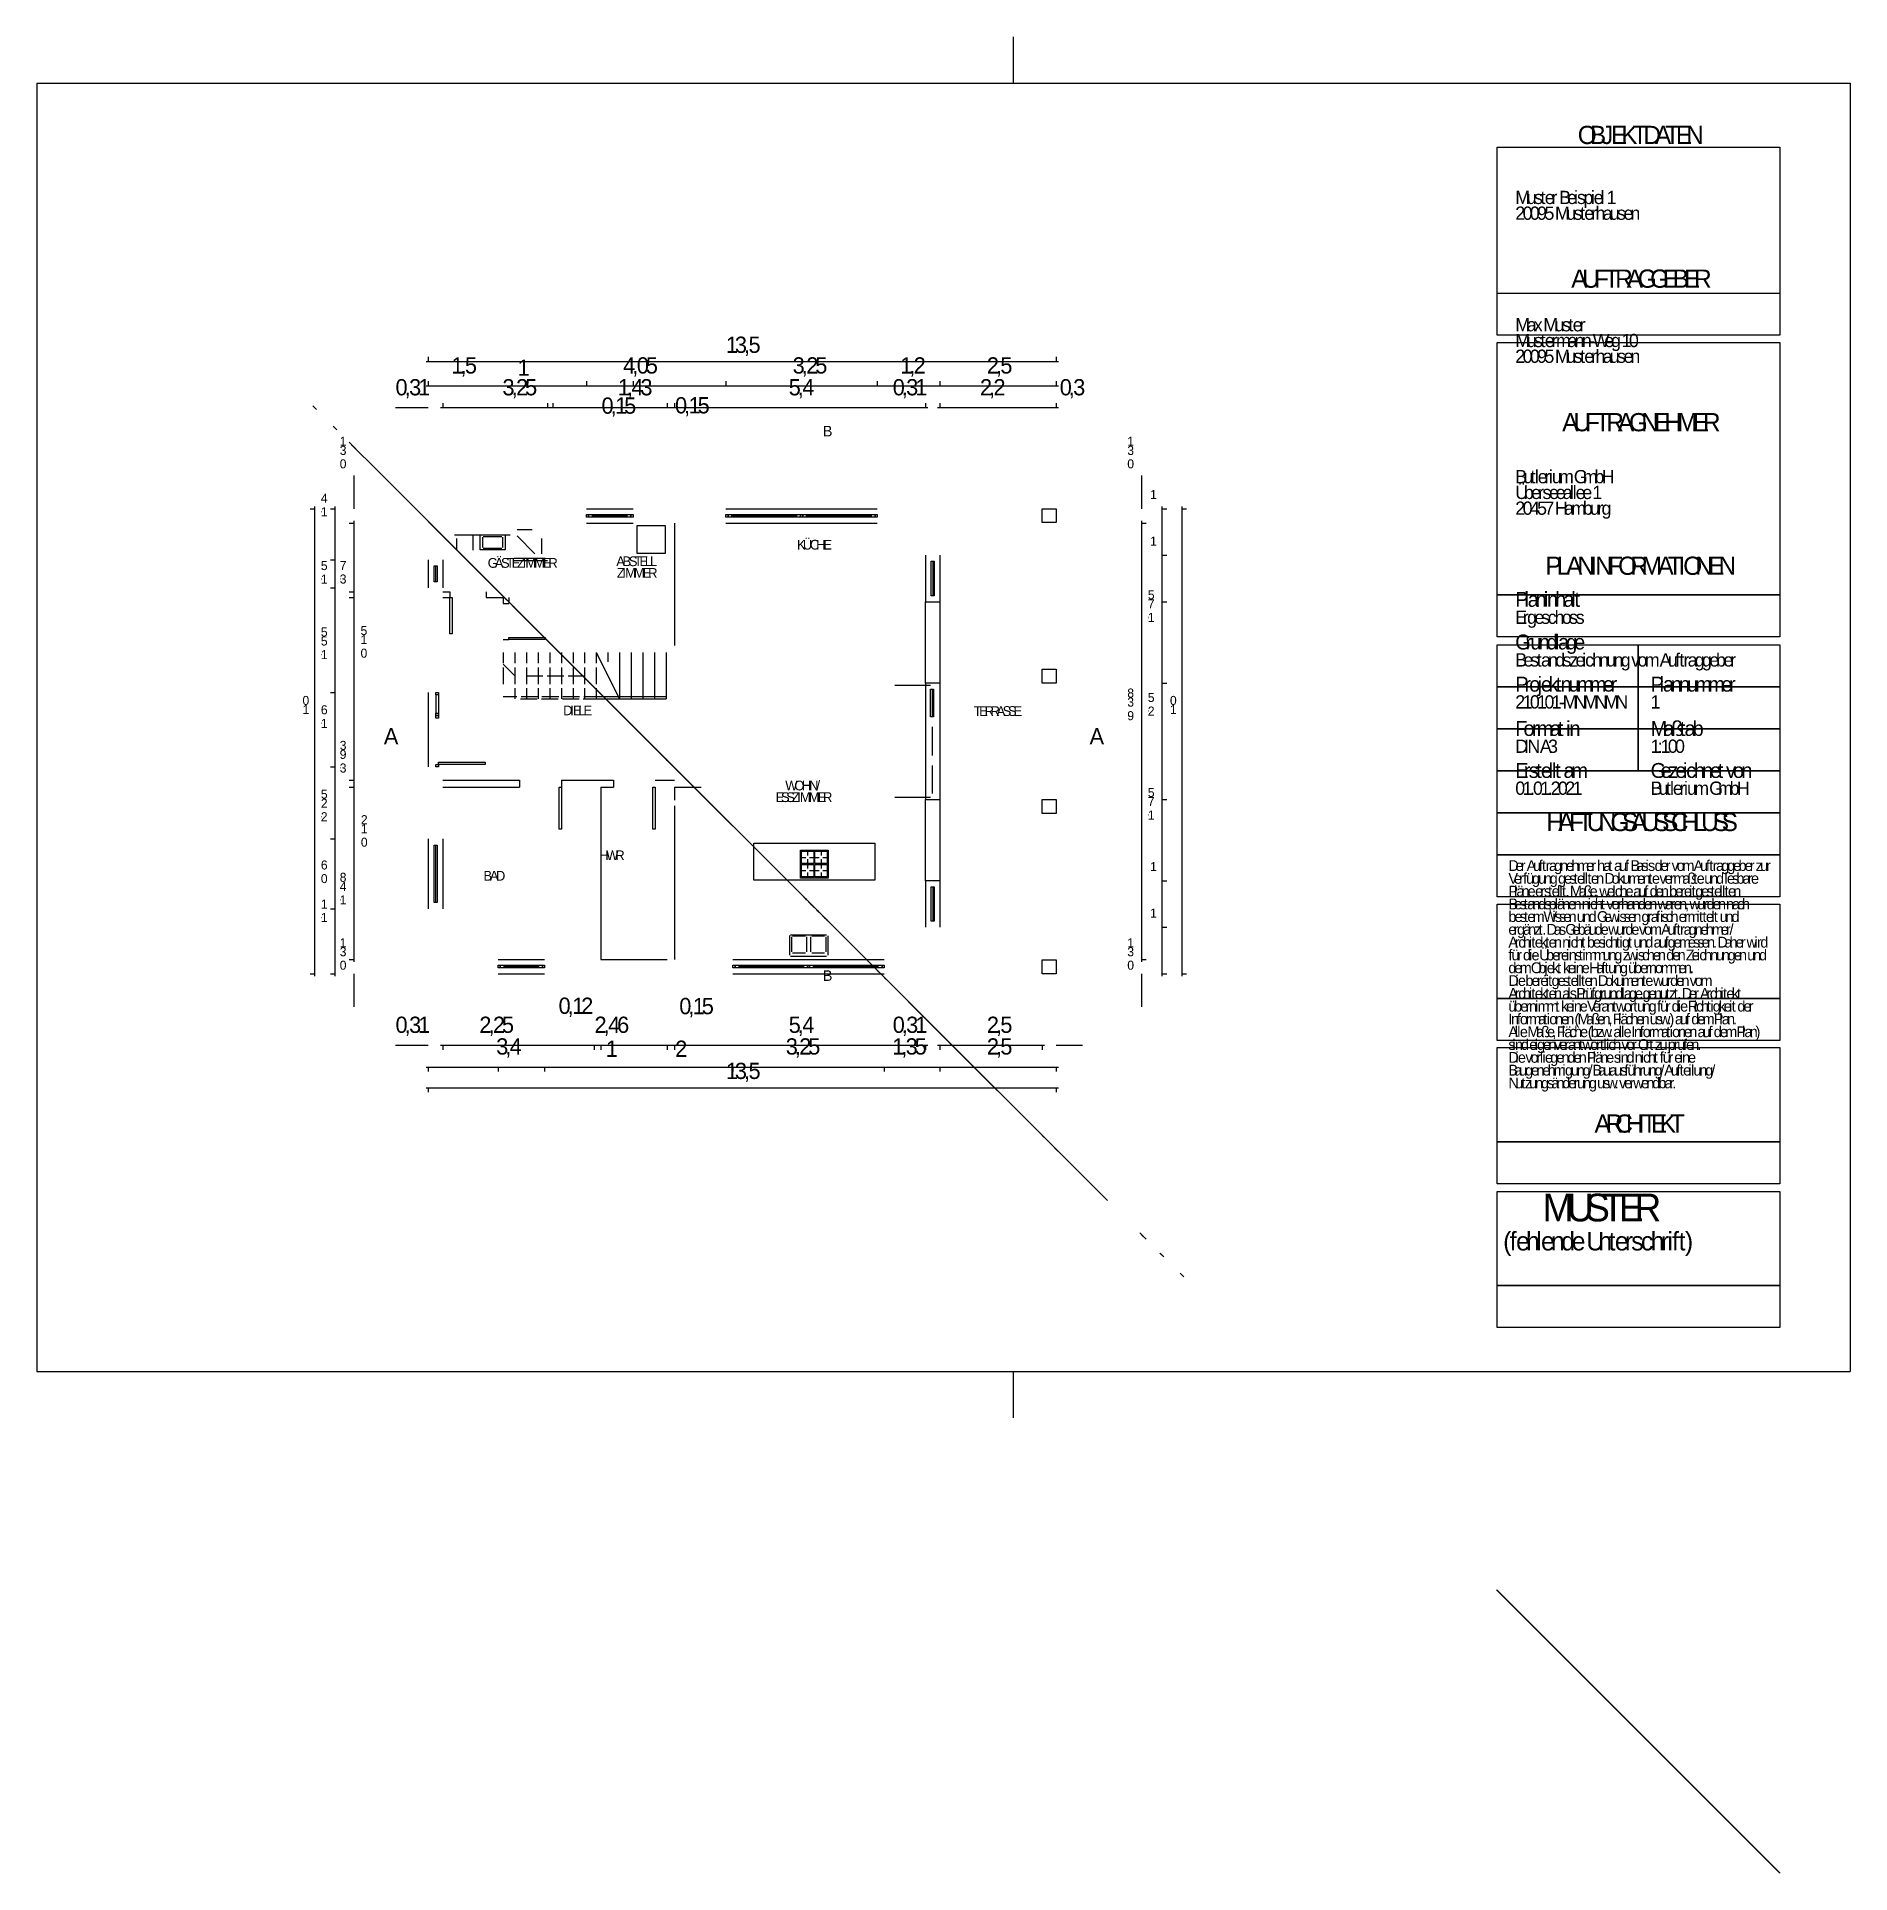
# Model space of a CAD drawing. Header units: metres. Extents: x 57 to 1162, y -278 to 842.
import ezdxf

# ---------------------------------------------------------------- set-up
doc = ezdxf.new("R2010")
doc.units = ezdxf.units.M
for name, color, linetype in [('PDFCurves', 7, 'Continuous'), ('PDFLines', 7, 'Continuous'), ('PDFRects', 7, 'Continuous')]:
    doc.layers.add(name, color=color, linetype=linetype)

msp = doc.modelspace()

# ---------------------------------------------------------------- texts
at = {"layer": 'PFDText'}
for s, height, p in [('O', 11.1, (996.1, 776.5)), ('B', 11.1, (1003.5, 776.5)), ('J', 11.1, (1010.3, 776.5)), ('E', 11.1, (1016.3, 776.5)), ('K', 11.1, (1022.6, 776.5)), ('T', 11.1, (1029.5, 776.5)), ('D', 11.1, (1036.1, 776.5)), ('A', 11.1, (1043.2, 776.5)), ('T', 11.1, (1049.3, 776.5)), ('E', 11.1, (1055.9, 776.5)), ('N', 11.1, (1062.2, 776.5)), ('M', 8.09, (958, 739.9)), ('u', 8.09, (965, 739.9)), ('s', 8.09, (969.4, 739.9)), ('t', 8.09, (973.4, 739.9)), ('e', 8.09, (976, 739.9)), ('r', 8.09, (980.1, 739.9)), ('B', 8.09, (984.7, 739.9)), ('e', 8.09, (989.6, 739.9)), ('i', 8.09, (993.8, 739.9)), ('s', 8.09, (995.6, 739.9)), ('p', 8.09, (999.6, 739.9)), ('i', 8.09, (1004.1, 739.9)), ('e', 8.09, (1005.8, 739.9)), ('l', 8.09, (1010, 739.9)), ('1', 8.09, (1013.7, 739.9)), ('2', 8.09, (958, 730.3)), ('0', 8.09, (962.5, 730.3)), ('0', 8.09, (966.9, 730.3)), ('9', 8.09, (971.3, 730.3)), ('5', 8.09, (975.8, 730.3)), ('M', 8.09, (982.2, 730.3)), ('u', 8.09, (989.1, 730.3)), ('s', 8.09, (993.5, 730.3)), ('t', 8.09, (997.5, 730.3)), ('e', 8.09, (1000.1, 730.3)), ('r', 8.09, (1004.2, 730.3)), ('h', 8.09, (1006.9, 730.3)), ('a', 8.09, (1011.3, 730.3)), ('u', 8.09, (1015.6, 730.3)), ('s', 8.09, (1020, 730.3)), ('e', 8.09, (1024, 730.3)), ('n', 8.09, (1028.2, 730.3)), ('A', 11.1, (992.1, 688.9)), ('U', 11.1, (998.8, 688.9)), ('F', 11.1, (1006.1, 688.9)), ('T', 11.1, (1012.4, 688.9)), ('R', 11.1, (1018.9, 688.9)), ('A', 11.1, (1025.9, 688.9)), ('G', 11.1, (1032.7, 688.9)), ('G', 11.1, (1040.2, 688.9)), ('E', 11.1, (1047.8, 688.9)), ('B', 11.1, (1054, 688.9)), ('E', 11.1, (1060.8, 688.9)), ('R', 11.1, (1067, 688.9)), ('M', 8.09, (958, 662.3)), ('M', 8.09, (958, 652.7)), ('a', 8.09, (965, 662.3)), ('x', 8.09, (969.3, 662.3)), ('M', 8.09, (975.1, 662.3)), ('u', 8.09, (982, 662.3)), ('s', 8.09, (986.4, 662.3)), ('t', 8.09, (990.4, 662.3)), ('e', 8.09, (993, 662.3)), ('r', 8.09, (997.2, 662.3)), ('W', 8.09, (1005.2, 652.7)), ('1', 8.09, (1022.8, 652.7)), ('0', 8.09, (1027.3, 652.7)), ('1', 9.9, (476.8, 649.2)), ('3', 9.9, (482.3, 649.2)), (',', 9.9, (487.8, 649.2)), ('5', 9.9, (490.6, 649.2)), ('2', 8.09, (958, 643.1)), ('0', 8.09, (962.5, 643.1)), ('u', 8.09, (965, 652.7)), ('0', 8.09, (966.9, 643.1)), ('s', 8.09, (969.4, 652.7)), ('9', 8.09, (971.3, 643.1)), ('t', 8.09, (973.4, 652.7)), ('5', 8.09, (975.8, 643.1)), ('e', 8.09, (976, 652.7)), ('r', 8.09, (980.1, 652.7)), ('M', 8.09, (982.2, 643.1)), ('m', 8.09, (982.8, 652.7)), ('u', 8.09, (989.1, 643.1)), ('a', 8.09, (989.9, 652.7)), ('s', 8.09, (993.5, 643.1)), ('n', 8.09, (994.2, 652.7)), ('t', 8.09, (997.5, 643.1)), ('n', 8.09, (998.6, 652.7)), ('e', 8.09, (1000.1, 643.1)), ('-', 8.09, (1003, 652.7)), ('r', 8.09, (1004.2, 643.1)), ('h', 8.09, (1006.9, 643.1)), ('a', 8.09, (1011.3, 643.1)), ('e', 8.09, (1012.3, 652.7)), ('u', 8.09, (1015.6, 643.1)), ('g', 8.09, (1016.4, 652.7)), ('s', 8.09, (1020, 643.1)), ('e', 8.09, (1024, 643.1)), ('n', 8.09, (1028.2, 643.1)), ('1', 9.9, (309.5, 636.6)), (',', 9.9, (315, 636.6)), ('5', 9.9, (317.7, 636.6)), ('1', 9.9, (349.8, 635.2)), ('4', 9.9, (414.2, 636.6)), (',', 9.9, (419.7, 636.6)), ('0', 9.9, (422.5, 636.6)), ('5', 9.9, (428, 636.6)), ('3', 9.9, (517.5, 636.6)), (',', 9.9, (523, 636.6)), ('2', 9.9, (525.8, 636.6)), ('5', 9.9, (531.3, 636.6)), ('1', 9.9, (583.1, 636.6)), (',', 9.9, (588.6, 636.6)), ('2', 9.9, (591.3, 636.6)), ('2', 9.9, (635.9, 636.6)), (',', 9.9, (641.4, 636.6)), ('5', 9.9, (644.1, 636.6)), ('0', 9.9, (275.4, 623.3)), ('3', 9.9, (283.7, 623.3)), ('1', 9.9, (289.2, 623.3)), ('3', 9.9, (340.6, 623.3)), ('2', 9.9, (348.9, 623.3)), ('5', 9.9, (354.4, 623.3)), ('1', 9.9, (410.9, 623.3)), ('4', 9.9, (419.2, 623.3)), ('3', 9.9, (424.7, 623.3)), ('5', 9.9, (515.1, 623.3)), ('4', 9.9, (523.4, 623.3)), ('0', 9.9, (578.5, 623.3)), ('3', 9.9, (586.7, 623.3)), ('1', 9.9, (592.2, 623.3)), ('2', 9.9, (631.7, 623.3)), ('2', 9.9, (639.9, 623.3)), ('0', 9.9, (680.3, 623.3)), ('3', 9.9, (688.5, 623.3)), (',', 9.9, (280.9, 623.3)), (',', 9.9, (346.2, 623.3)), ('0', 9.9, (401, 612.1)), ('1', 9.9, (409.3, 612.1)), ('5', 9.9, (414.8, 612.1)), (',', 9.9, (416.4, 623.3)), ('0', 9.9, (445.8, 612.3)), ('1', 9.9, (454.1, 612.3)), ('5', 9.9, (459.6, 612.3)), (',', 9.9, (520.6, 623.3)), (',', 9.9, (584, 623.3)), (',', 9.9, (637.2, 623.3)), (',', 9.9, (685.8, 623.3)), (',', 9.9, (406.5, 612.1)), (',', 9.9, (451.3, 612.3)), ('B', 6.41, (536, 598.3)), ('A', 11.1, (986.6, 601.4)), ('U', 11.1, (993.4, 601.4)), ('F', 11.1, (1000.6, 601.4)), ('T', 11.1, (1006.9, 601.4)), ('R', 11.1, (1013.5, 601.4)), ('A', 11.1, (1020.5, 601.4)), ('G', 11.1, (1027.3, 601.4)), ('N', 11.1, (1034.8, 601.4)), ('E', 11.1, (1042.6, 601.4)), ('H', 11.1, (1048.9, 601.4)), ('M', 11.1, (1056.7, 601.4)), ('E', 11.1, (1066.2, 601.4)), ('R', 11.1, (1072.4, 601.4)), ('1', 5.5, (241.4, 592.6)), ('1', 5.5, (721.5, 592.6)), ('3', 5.5, (241.4, 587)), ('0', 5.5, (241.4, 578.8)), ('3', 5.5, (721.5, 587)), ('0', 5.5, (721.5, 578.8)), (',', 2.75, (241.4, 581.5)), (',', 2.75, (721.5, 581.5)), ('B', 8.09, (958, 569.7)), ('u', 8.09, (963, 569.7)), ('t', 8.09, (967.3, 569.7)), ('l', 8.09, (969.9, 569.7)), ('e', 8.09, (971.7, 569.7)), ('r', 8.09, (975.8, 569.7)), ('i', 8.09, (978.5, 569.7)), ('u', 8.09, (980.3, 569.7)), ('m', 8.09, (984.7, 569.7)), ('G', 8.09, (993.7, 569.7)), ('m', 8.09, (999.2, 569.7)), ('b', 8.09, (1006.3, 569.7)), ('H', 8.09, (1010.7, 569.7)), ('4', 5.5, (229.9, 557.9)), ('1', 5.5, (735.4, 560.1)), ('Ü', 8.09, (958, 560.1)), ('b', 8.09, (963.3, 560.1)), ('e', 8.09, (967.7, 560.1)), ('r', 8.09, (971.9, 560.1)), ('s', 8.09, (974.6, 560.1)), ('e', 8.09, (978.6, 560.1)), ('e', 8.09, (982.7, 560.1)), ('a', 8.09, (986.9, 560.1)), ('l', 8.09, (991.2, 560.1)), ('l', 8.09, (993, 560.1)), ('e', 8.09, (994.8, 560.1)), ('e', 8.09, (998.9, 560.1)), ('1', 8.09, (1005, 560.1)), (',', 2.75, (229.9, 552.4)), ('1', 5.5, (229.9, 549.6)), ('2', 8.09, (958, 550.5)), ('0', 8.09, (962.5, 550.5)), ('4', 8.09, (966.9, 550.5)), ('5', 8.09, (971.3, 550.5)), ('7', 8.09, (975.8, 550.5)), ('H', 8.09, (982.2, 550.5)), ('a', 8.09, (987.8, 550.5)), ('m', 8.09, (992.1, 550.5)), ('b', 8.09, (999.2, 550.5)), ('u', 8.09, (1003.6, 550.5)), ('r', 8.09, (1008, 550.5)), ('g', 8.09, (1010.6, 550.5)), ('K', 5.93, (520.1, 529.3)), ('Ü', 5.93, (523.7, 529.3)), ('C', 5.93, (528, 529.3)), ('H', 5.93, (531.8, 529.3)), ('E', 5.93, (536.2, 529.3)), ('1', 5.5, (735.4, 531.7)), ('5', 5.5, (229.9, 516.8)), ('7', 5.5, (241.4, 516.8)), ('G', 5.93, (331.6, 518.2)), ('Ä', 5.93, (335.9, 518.2)), ('S', 5.93, (339.7, 518.2)), ('T', 5.93, (342.9, 518.2)), ('E', 5.93, (346.2, 518.2)), ('Z', 5.93, (349.5, 518.2)), ('I', 5.93, (352.9, 518.2)), ('M', 5.93, (354.6, 518.2)), ('M', 5.93, (359.9, 518.2)), ('E', 5.93, (365.3, 518.2)), ('R', 5.93, (368.6, 518.2)), ('A', 5.93, (410, 519.2)), ('Z', 5.93, (410.3, 512.1)), ('B', 5.93, (413.8, 519.2)), ('I', 5.93, (413.7, 512.1)), ('M', 5.93, (415.4, 512.1)), ('S', 5.93, (417.6, 519.2)), ('T', 5.93, (420.9, 519.2)), ('M', 5.93, (420.7, 512.1)), ('E', 5.93, (424.1, 519.2)), ('E', 5.93, (426.1, 512.1)), ('L', 5.93, (427.4, 519.2)), ('R', 5.93, (429.4, 512.1)), ('L', 5.93, (430.5, 519.2)), ('P', 11.1, (976.4, 513.9)), ('L', 11.1, (983.2, 513.9)), ('A', 11.1, (989, 513.9)), ('N', 11.1, (995.9, 513.9)), ('I', 11.1, (1003.7, 513.9)), ('N', 11.1, (1006.7, 513.9)), ('F', 11.1, (1014.5, 513.9)), ('O', 11.1, (1020.7, 513.9)), ('R', 11.1, (1028.1, 513.9)), ('M', 11.1, (1035.1, 513.9)), ('A', 11.1, (1044.7, 513.9)), ('T', 11.1, (1050.9, 513.9)), ('I', 11.1, (1057.4, 513.9)), ('O', 11.1, (1060.4, 513.9)), ('N', 11.1, (1067.8, 513.9)), ('E', 11.1, (1075.6, 513.9)), ('N', 11.1, (1081.9, 513.9)), (',', 2.75, (229.9, 511.3)), ('1', 5.5, (229.9, 508.5)), ('3', 5.5, (241.4, 508.6)), (',', 2.75, (241.4, 511.3)), ('5', 5.5, (734, 499)), ('l', 9.1, (963.6, 494.4)), ('i', 9.1, (975.4, 494.4)), ('h', 9.1, (982.3, 494.4)), ('l', 9.1, (992.1, 494.4)), ('7', 5.5, (734, 493.4)), ('P', 9.1, (958, 494.4)), ('a', 9.1, (965.6, 494.4)), ('n', 9.1, (970.4, 494.4)), ('n', 9.1, (977.4, 494.4)), ('a', 9.1, (987.3, 494.4)), ('t', 9.1, (994.1, 494.4)), ('5', 5.5, (229.9, 476.3)), ('5', 5.5, (254.1, 477.2)), (',', 2.75, (734, 487.9)), ('1', 5.5, (734, 485.2)), ('E', 8.09, (958, 484)), ('r', 8.09, (962.6, 484)), ('g', 8.09, (965.2, 484)), ('e', 8.09, (969.7, 484)), ('s', 8.09, (973.8, 484)), ('c', 8.09, (977.8, 484)), ('h', 8.09, (982, 484)), ('o', 8.09, (986.4, 484)), ('s', 8.09, (990.8, 484)), ('s', 8.09, (994.9, 484)), ('5', 5.5, (229.9, 470.8)), ('1', 5.5, (254.1, 471.7)), ('G', 9.1, (958, 468.4)), ('r', 9.1, (964.2, 468.4)), ('u', 9.1, (967.2, 468.4)), ('n', 9.1, (972.2, 468.4)), ('d', 9.1, (977.1, 468.4)), ('l', 9.1, (982.1, 468.4)), ('a', 9.1, (984.1, 468.4)), ('g', 9.1, (989, 468.4)), ('e', 9.1, (993.9, 468.4)), (',', 2.75, (229.9, 465.3)), ('1', 5.5, (229.9, 462.5)), ('0', 5.5, (254.1, 463.4)), (',', 2.75, (254.1, 466.2)), ('B', 8.09, (958, 458)), ('e', 8.09, (963, 458)), ('s', 8.09, (967.1, 458)), ('t', 8.09, (971.1, 458)), ('a', 8.09, (973.7, 458)), ('n', 8.09, (978, 458)), ('d', 8.09, (982.4, 458)), ('s', 8.09, (986.8, 458)), ('z', 8.09, (990.9, 458)), ('e', 8.09, (994.7, 458)), ('i', 8.09, (998.8, 458)), ('c', 8.09, (1000.6, 458)), ('h', 8.09, (1004.8, 458)), ('n', 8.09, (1009.1, 458)), ('u', 8.09, (1013.5, 458)), ('n', 8.09, (1017.9, 458)), ('g', 8.09, (1022.3, 458)), ('v', 8.09, (1028.7, 458)), ('o', 8.09, (1032.5, 458)), ('m', 8.09, (1037, 458)), ('A', 8.09, (1046, 458)), ('u', 8.09, (1051, 458)), ('f', 8.09, (1055.4, 458)), ('t', 8.09, (1058, 458)), ('r', 8.09, (1060.6, 458)), ('a', 8.09, (1063.1, 458)), ('g', 8.09, (1067.4, 458)), ('g', 8.09, (1071.8, 458)), ('e', 8.09, (1076.3, 458)), ('b', 8.09, (1080.4, 458)), ('e', 8.09, (1084.9, 458)), ('r', 8.09, (1089, 458)), ('P', 9.1, (958, 442.7)), ('r', 9.1, (963.6, 442.7)), ('o', 9.1, (966.5, 442.7)), ('j', 9.1, (971.6, 442.7)), ('e', 9.1, (973.6, 442.7)), ('k', 9.1, (978.3, 442.7)), ('t', 9.1, (982.7, 442.7)), ('n', 9.1, (985.6, 442.7)), ('u', 9.1, (990.5, 442.7)), ('m', 9.1, (995.5, 442.7)), ('m', 9.1, (1003.4, 442.7)), ('e', 9.1, (1011.4, 442.7)), ('r', 9.1, (1016.1, 442.7)), ('P', 9.1, (1040.5, 442.7)), ('l', 9.1, (1046, 442.7)), ('a', 9.1, (1048, 442.7)), ('n', 9.1, (1052.8, 442.7)), ('n', 9.1, (1057.8, 442.7)), ('u', 9.1, (1062.7, 442.7)), ('m', 9.1, (1067.7, 442.7)), ('m', 9.1, (1075.6, 442.7)), ('e', 9.1, (1083.6, 442.7)), ('r', 9.1, (1088.3, 442.7)), ('0', 5.5, (218.7, 434.6)), ('3', 5.5, (721.5, 433.6)), ('8', 5.5, (721.5, 439.1)), ('5', 5.5, (734, 436.4)), ('0', 5.5, (747.5, 434.6)), ('2', 8.09, (958, 432.4)), ('1', 8.09, (962.5, 432.4)), ('0', 8.09, (966.9, 432.4)), ('1', 8.09, (971.3, 432.4)), ('0', 8.09, (975.8, 432.4)), ('1', 8.09, (980.2, 432.4)), ('M', 8.09, (986.9, 432.4)), ('N', 8.09, (993.8, 432.4)), ('M', 8.09, (999.5, 432.4)), ('N', 8.09, (1006.4, 432.4)), ('M', 8.09, (1012.1, 432.4)), ('N', 8.09, (1019, 432.4)), ('1', 8.09, (1040.5, 432.4)), ('1', 5.5, (218.7, 429.1)), ('6', 5.5, (229.9, 428.9)), ('1', 5.5, (229.9, 420.6)), ('D', 5.93, (377.6, 428.3)), ('I', 5.93, (381.9, 428.3)), ('E', 5.93, (383.6, 428.3)), ('L', 5.93, (386.9, 428.3)), ('E', 5.93, (390, 428.3)), ('T', 5.93, (627.9, 427.9)), ('E', 5.93, (631.2, 427.9)), ('R', 5.93, (634.5, 427.9)), ('R', 5.93, (638.1, 427.9)), ('A', 5.93, (641.8, 427.9)), ('S', 5.93, (645.5, 427.9)), ('S', 5.93, (648.8, 427.9)), ('E', 5.93, (652.1, 427.9)), ('9', 5.5, (721.5, 425.3)), (',', 2.75, (721.5, 428.1)), (',', 2.75, (734, 430.9)), ('2', 5.5, (734, 428.1)), ('1', 5.5, (747.5, 429.1)), ('-', 8.09, (984.6, 432.4)), (',', 2.75, (229.9, 423.4)), ('A', 9.89, (268.3, 410.6)), ('A', 9.89, (698.5, 410.6)), ('F', 9.1, (958, 415.7)), ('o', 9.1, (963, 415.7)), ('r', 9.1, (968.1, 415.7)), ('m', 9.1, (971.1, 415.7)), ('a', 9.1, (979.1, 415.7)), ('t', 9.1, (983.9, 415.7)), ('i', 9.1, (989, 415.7)), ('n', 9.1, (991, 415.7)), ('M', 9.1, (1040.5, 415.7)), ('a', 9.1, (1048.2, 415.7)), ('ß', 9.1, (1053.1, 415.7)), ('t', 9.1, (1058.3, 415.7)), ('a', 9.1, (1061.2, 415.7)), ('b', 9.1, (1066.1, 415.7)), ('3', 5.5, (241.4, 407.2)), ('9', 5.5, (241.4, 401.7)), ('D', 8.09, (958, 405.4)), ('I', 8.09, (963.3, 405.4)), ('N', 8.09, (965.4, 405.4)), ('A', 8.09, (973, 405.4)), ('3', 8.09, (978, 405.4)), ('1', 8.09, (1040.5, 405.4)), (':', 8.09, (1044.9, 405.4)), ('1', 8.09, (1046.6, 405.4)), ('0', 8.09, (1051, 405.4)), ('0', 8.09, (1055.4, 405.4)), ('3', 5.5, (241.4, 393.4)), (',', 2.75, (241.4, 396.2)), ('E', 9.1, (958, 390.1)), ('r', 9.1, (963.2, 390.1)), ('s', 9.1, (966.2, 390.1)), ('t', 9.1, (970.7, 390.1)), ('e', 9.1, (973.6, 390.1)), ('l', 9.1, (978.3, 390.1)), ('l', 9.1, (980.3, 390.1)), ('t', 9.1, (982.3, 390.1)), ('a', 9.1, (987.4, 390.1)), ('m', 9.1, (992.2, 390.1)), ('G', 9.1, (1040.5, 390.1)), ('e', 9.1, (1046.6, 390.1)), ('z', 9.1, (1051.3, 390.1)), ('e', 9.1, (1055.6, 390.1)), ('i', 9.1, (1060.2, 390.1)), ('c', 9.1, (1062.2, 390.1)), ('h', 9.1, (1066.9, 390.1)), ('n', 9.1, (1071.8, 390.1)), ('e', 9.1, (1076.7, 390.1)), ('t', 9.1, (1081.4, 390.1)), ('v', 9.1, (1086.5, 390.1)), ('o', 9.1, (1090.7, 390.1)), ('n', 9.1, (1095.8, 390.1)), ('5', 5.5, (229.9, 377.5)), ('E', 5.93, (507.1, 375.4)), ('S', 5.93, (510.4, 375.4)), ('W', 5.93, (513, 382.5)), ('S', 5.93, (513.6, 375.4)), ('Z', 5.93, (516.9, 375.4)), ('O', 5.93, (518.5, 382.5)), ('I', 5.93, (520.3, 375.4)), ('M', 5.93, (521.9, 375.4)), ('H', 5.93, (523.1, 382.5)), ('M', 5.93, (527.3, 375.4)), ('N', 5.93, (527.5, 382.5)), ('/', 5.93, (532, 382.5)), ('E', 5.93, (532.7, 375.4)), ('R', 5.93, (536, 375.4)), ('5', 5.5, (734, 378.5)), ('0', 8.09, (958, 379.8)), ('1', 8.09, (962.5, 379.8)), ('.', 8.09, (966.9, 379.8)), ('0', 8.09, (968.8, 379.8)), ('1', 8.09, (973.3, 379.8)), ('.', 8.09, (977.7, 379.8)), ('2', 8.09, (979.6, 379.8)), ('0', 8.09, (984, 379.8)), ('2', 8.09, (988.5, 379.8)), ('1', 8.09, (992.9, 379.8)), ('B', 8.09, (1040.5, 379.8)), ('u', 8.09, (1045.4, 379.8)), ('t', 8.09, (1049.8, 379.8)), ('l', 8.09, (1052.3, 379.8)), ('e', 8.09, (1054.1, 379.8)), ('r', 8.09, (1058.2, 379.8)), ('i', 8.09, (1060.9, 379.8)), ('u', 8.09, (1062.7, 379.8)), ('m', 8.09, (1067.1, 379.8)), ('G', 8.09, (1076.2, 379.8)), ('m', 8.09, (1081.6, 379.8)), ('b', 8.09, (1088.7, 379.8)), ('H', 8.09, (1093.1, 379.8)), ('2', 5.5, (229.9, 371.9)), ('7', 5.5, (734, 373)), ('1', 5.5, (734, 364.7)), ('2', 5.5, (229.9, 363.7)), (',', 2.75, (229.9, 366.4)), ('2', 5.5, (254.3, 361.9)), ('1', 5.5, (254.3, 356.4)), (',', 2.75, (734, 367.5)), ('H', 11.1, (976.9, 357.7)), ('A', 11.1, (984.1, 357.7)), ('F', 11.1, (990.8, 357.7)), ('T', 11.1, (996.2, 357.7)), ('U', 11.1, (1001.6, 357.7)), ('N', 11.1, (1008.8, 357.7)), ('G', 11.1, (1016, 357.7)), ('S', 11.1, (1023.1, 357.7)), ('A', 11.1, (1028.5, 357.7)), ('U', 11.1, (1035, 357.7)), ('S', 11.1, (1042.1, 357.7)), ('S', 11.1, (1047.5, 357.7)), ('C', 11.1, (1052.9, 357.7)), ('H', 11.1, (1059.3, 357.7)), ('L', 11.1, (1066.5, 357.7)), ('U', 11.1, (1071.3, 357.7)), ('S', 11.1, (1078.4, 357.7)), ('S', 11.1, (1083.8, 357.7)), ('0', 5.5, (254.3, 348.2)), (',', 2.75, (254.3, 350.9)), ('6', 5.5, (229.9, 334.3)), ('H', 5.93, (399.6, 340)), ('W', 5.93, (403.9, 340)), ('R', 5.93, (409.4, 340)), ('1', 5.5, (735.4, 333.3)), ('D', 6.58, (953.8, 333.4)), ('e', 6.58, (958.1, 333.4)), ('r', 6.58, (961.4, 333.4)), ('A', 6.58, (964.9, 333.4)), ('u', 6.58, (968.8, 333.4)), ('f', 6.58, (972.3, 333.4)), ('t', 6.58, (974.3, 333.4)), ('r', 6.58, (976.5, 333.4)), ('a', 6.58, (978.6, 333.4)), ('g', 6.58, (981.7, 333.4)), ('n', 6.58, (985.3, 333.4)), ('e', 6.58, (988.9, 333.4)), ('h', 6.58, (992.2, 333.4)), ('m', 6.58, (995.8, 333.4)), ('e', 6.58, (1001.2, 333.4)), ('r', 6.58, (1004.4, 333.4)), ('h', 6.58, (1007.9, 333.4)), ('a', 6.58, (1011.6, 333.4)), ('t', 6.58, (1014.7, 333.4)), ('a', 6.58, (1018.2, 333.4)), ('u', 6.58, (1021.3, 333.4)), ('f', 6.58, (1024.9, 333.4)), ('B', 6.58, (1028.2, 333.4)), ('a', 6.58, (1031.7, 333.4)), ('s', 6.58, (1034.8, 333.4)), ('i', 6.58, (1037.4, 333.4)), ('s', 6.58, (1038.9, 333.4)), ('d', 6.58, (1042.9, 333.4)), ('e', 6.58, (1046.5, 333.4)), ('r', 6.58, (1049.8, 333.4)), ('v', 6.58, (1053.3, 333.4)), ('o', 6.58, (1056.4, 333.4)), ('m', 6.58, (1059.9, 333.4)), ('A', 6.58, (1066.7, 333.4)), ('u', 6.58, (1070.6, 333.4)), ('f', 6.58, (1074.2, 333.4)), ('t', 6.58, (1076.2, 333.4)), ('r', 6.58, (1078.3, 333.4)), ('a', 6.58, (1080.4, 333.4)), ('g', 6.58, (1083.6, 333.4)), ('g', 6.58, (1087.2, 333.4)), ('e', 6.58, (1090.8, 333.4)), ('b', 6.58, (1094.1, 333.4)), ('e', 6.58, (1097.8, 333.4)), ('r', 6.58, (1101, 333.4)), ('z', 6.58, (1104.5, 333.4)), ('u', 6.58, (1107.3, 333.4)), ('r', 6.58, (1110.9, 333.4)), ('0', 5.5, (229.9, 326)), (',', 2.75, (229.9, 328.8)), ('4', 5.5, (241.4, 321.2)), ('8', 5.5, (241.4, 326.8)), ('B', 5.93, (329, 327.5)), ('A', 5.93, (332.9, 327.5)), ('D', 5.93, (336.6, 327.5)), ('V', 6.58, (953.8, 325.6)), ('e', 6.58, (957.2, 325.6)), ('l', 6.58, (957.2, 317.8)), ('r', 6.58, (960.4, 325.6)), ('f', 6.58, (962.7, 325.6)), ('ü', 6.58, (964.6, 325.6)), ('g', 6.58, (968.2, 325.6)), ('u', 6.58, (971.9, 325.6)), ('n', 6.58, (975.4, 325.6)), ('g', 6.58, (979, 325.6)), ('l', 6.58, (983.4, 317.8)), ('g', 6.58, (984.1, 325.6)), ('l', 6.58, (984.9, 317.8)), ('e', 6.58, (987.7, 325.6)), ('s', 6.58, (990.9, 325.6)), ('t', 6.58, (993.5, 325.6)), ('e', 6.58, (995.6, 325.6)), ('l', 6.58, (998.9, 325.6)), ('ß', 6.58, (999.7, 317.8)), ('l', 6.58, (1000.4, 325.6)), ('t', 6.58, (1002, 325.6)), ('e', 6.58, (1004.1, 325.6)), ('n', 6.58, (1007.3, 325.6)), ('D', 6.58, (1012.3, 325.6)), ('o', 6.58, (1016.7, 325.6)), ('l', 6.58, (1017.2, 317.8)), ('k', 6.58, (1020.2, 325.6)), ('h', 6.58, (1021.6, 317.8)), ('u', 6.58, (1023.3, 325.6)), ('m', 6.58, (1026.9, 325.6)), ('e', 6.58, (1032.3, 325.6)), ('n', 6.58, (1035.6, 325.6)), ('f', 6.58, (1036.6, 317.8)), ('t', 6.58, (1039.1, 325.6)), ('d', 6.58, (1039.9, 317.8)), ('e', 6.58, (1041.3, 325.6)), ('v', 6.58, (1045.9, 325.6)), ('e', 6.58, (1049, 325.6)), ('b', 6.58, (1051.8, 317.8)), ('r', 6.58, (1052.2, 325.6)), ('m', 6.58, (1054.4, 325.6)), ('a', 6.58, (1059.8, 325.6)), ('ß', 6.58, (1062.9, 325.6)), ('i', 6.58, (1064, 317.8)), ('t', 6.58, (1066.5, 325.6)), ('e', 6.58, (1068.6, 325.6)), ('u', 6.58, (1073.2, 325.6)), ('n', 6.58, (1076.8, 325.6)), ('d', 6.58, (1080.4, 325.6)), ('l', 6.58, (1082.5, 317.8)), ('l', 6.58, (1084, 317.8)), ('l', 6.58, (1085.5, 325.6)), ('e', 6.58, (1087, 325.6)), ('s', 6.58, (1090.2, 325.6)), ('b', 6.58, (1092.8, 325.6)), ('a', 6.58, (1096.5, 325.6)), ('r', 6.58, (1099.7, 325.6)), ('e', 6.58, (1101.7, 325.6)), ('1', 5.5, (229.9, 310.5)), (',', 2.75, (241.4, 315.7)), ('1', 5.5, (241.4, 313)), ('P', 6.58, (953.8, 317.8)), ('B', 6.58, (953.8, 310)), ('e', 6.58, (957.3, 310)), ('ä', 6.58, (958.7, 317.8)), ('s', 6.58, (960.6, 310)), ('n', 6.58, (961.8, 317.8)), ('t', 6.58, (963.1, 310)), ('a', 6.58, (965.3, 310)), ('e', 6.58, (965.5, 317.8)), ('n', 6.58, (968.4, 310)), ('e', 6.58, (970.1, 317.8)), ('d', 6.58, (972, 310)), ('r', 6.58, (973.3, 317.8)), ('s', 6.58, (975.5, 317.8)), ('s', 6.58, (975.7, 310)), ('t', 6.58, (978, 317.8)), ('p', 6.58, (978.3, 310)), ('e', 6.58, (980.2, 317.8)), ('l', 6.58, (982, 310)), ('ä', 6.58, (983.5, 310)), ('t', 6.58, (986.5, 317.8)), ('n', 6.58, (986.6, 310)), ('.', 6.58, (988.6, 317.8)), ('e', 6.58, (990.2, 310)), ('M', 6.58, (991.3, 317.8)), ('n', 6.58, (993.5, 310)), ('a', 6.58, (996.6, 317.8)), ('n', 6.58, (998.5, 310)), ('i', 6.58, (1002.1, 310)), ('e', 6.58, (1003.3, 317.8)), ('c', 6.58, (1003.6, 310)), ('h', 6.58, (1006.5, 310)), (',', 6.58, (1006.5, 317.8)), ('w', 6.58, (1009.2, 317.8)), ('t', 6.58, (1010.1, 310)), ('v', 6.58, (1013.6, 310)), ('e', 6.58, (1013.9, 317.8)), ('o', 6.58, (1016.7, 310)), ('c', 6.58, (1018.7, 317.8)), ('r', 6.58, (1020.3, 310)), ('h', 6.58, (1022.4, 310)), ('e', 6.58, (1025.2, 317.8)), ('a', 6.58, (1026, 310)), ('n', 6.58, (1029.2, 310)), ('a', 6.58, (1029.9, 317.8)), ('d', 6.58, (1032.8, 310)), ('u', 6.58, (1033, 317.8)), ('e', 6.58, (1036.4, 310)), ('n', 6.58, (1039.7, 310)), ('e', 6.58, (1043.5, 317.8)), ('w', 6.58, (1044.7, 310)), ('n', 6.58, (1046.8, 317.8)), ('a', 6.58, (1049.4, 310)), ('r', 6.58, (1052.6, 310)), ('e', 6.58, (1054.6, 310)), ('e', 6.58, (1055.5, 317.8)), ('n', 6.58, (1057.9, 310)), ('r', 6.58, (1058.7, 317.8)), ('e', 6.58, (1060.8, 317.8)), ('w', 6.58, (1064.2, 310)), ('t', 6.58, (1065.5, 317.8)), ('g', 6.58, (1067.7, 317.8)), ('u', 6.58, (1069, 310)), ('e', 6.58, (1071.3, 317.8)), ('r', 6.58, (1072.6, 310)), ('s', 6.58, (1074.6, 317.8)), ('d', 6.58, (1074.6, 310)), ('t', 6.58, (1077.1, 317.8)), ('e', 6.58, (1078.3, 310)), ('e', 6.58, (1079.2, 317.8)), ('n', 6.58, (1081.6, 310)), ('t', 6.58, (1085.6, 317.8)), ('n', 6.58, (1086.5, 310)), ('e', 6.58, (1087.7, 317.8)), ('a', 6.58, (1090.1, 310)), ('n', 6.58, (1090.9, 317.8)), ('c', 6.58, (1093.3, 310)), ('h', 6.58, (1096.2, 310)), (',', 2.75, (229.9, 305)), ('1', 5.5, (229.9, 302.3)), ('1', 5.5, (735.4, 305)), ('b', 6.58, (953.8, 302.3)), ('e', 6.58, (957.5, 302.3)), ('s', 6.58, (960.7, 302.3)), ('t', 6.58, (963.3, 302.3)), ('e', 6.58, (965.4, 302.3)), ('m', 6.58, (968.6, 302.3)), ('W', 6.58, (975.2, 302.3)), ('i', 6.58, (980.6, 302.3)), ('s', 6.58, (982.1, 302.3)), ('s', 6.58, (984.7, 302.3)), ('e', 6.58, (987.3, 302.3)), ('n', 6.58, (990.5, 302.3)), ('u', 6.58, (995.5, 302.3)), ('n', 6.58, (999.1, 302.3)), ('d', 6.58, (1002.7, 302.3)), ('G', 6.58, (1007.8, 302.3)), ('e', 6.58, (1012, 302.3)), ('w', 6.58, (1015.2, 302.3)), ('i', 6.58, (1020, 302.3)), ('s', 6.58, (1021.5, 302.3)), ('s', 6.58, (1024.1, 302.3)), ('e', 6.58, (1026.7, 302.3)), ('n', 6.58, (1030, 302.3)), ('g', 6.58, (1034.9, 302.3)), ('r', 6.58, (1038.5, 302.3)), ('a', 6.58, (1040.6, 302.3)), ('fi', 6.58, (1043.8, 302.3)), ('s', 6.58, (1047.2, 302.3)), ('c', 6.58, (1049.7, 302.3)), ('h', 6.58, (1052.6, 302.3)), ('e', 6.58, (1057.6, 302.3)), ('r', 6.58, (1060.9, 302.3)), (',', 6.58, (1061.5, 310)), ('m', 6.58, (1063, 302.3)), ('i', 6.58, (1068.5, 302.3)), ('t', 6.58, (1070, 302.3)), ('t', 6.58, (1072.1, 302.3)), ('e', 6.58, (1074.2, 302.3)), ('l', 6.58, (1077.5, 302.3)), ('t', 6.58, (1079, 302.3)), ('u', 6.58, (1082.6, 302.3)), ('n', 6.58, (1086.1, 302.3)), ('d', 6.58, (1089.8, 302.3)), ('1', 5.5, (241.4, 286.9)), ('1', 5.5, (721.5, 286.9)), ('A', 6.58, (953.8, 286.7)), ('e', 6.58, (953.8, 294.5)), ('r', 6.58, (957, 294.5)), ('r', 6.58, (957.7, 286.7)), ('g', 6.58, (959.1, 294.5)), ('c', 6.58, (959.8, 286.7)), ('ä', 6.58, (962.7, 294.5)), ('h', 6.58, (962.7, 286.7)), ('n', 6.58, (965.8, 294.5)), ('i', 6.58, (966.3, 286.7)), ('t', 6.58, (967.8, 286.7)), ('z', 6.58, (969.5, 294.5)), ('e', 6.58, (969.9, 286.7)), ('t', 6.58, (972.2, 294.5)), ('k', 6.58, (973.2, 286.7)), ('.', 6.58, (974.4, 294.5)), ('t', 6.58, (976.2, 286.7)), ('D', 6.58, (977.1, 294.5)), ('e', 6.58, (978.3, 286.7)), ('a', 6.58, (981.4, 294.5)), ('n', 6.58, (981.6, 286.7)), ('s', 6.58, (984.6, 294.5)), ('n', 6.58, (986.6, 286.7)), ('G', 6.58, (988.5, 294.5)), ('i', 6.58, (990.2, 286.7)), ('c', 6.58, (991.7, 286.7)), ('e', 6.58, (992.7, 294.5)), ('h', 6.58, (994.6, 286.7)), ('b', 6.58, (996, 294.5)), ('t', 6.58, (998.2, 286.7)), ('ä', 6.58, (999.7, 294.5)), ('b', 6.58, (1001.7, 286.7)), ('u', 6.58, (1002.8, 294.5)), ('e', 6.58, (1005.4, 286.7)), ('d', 6.58, (1006.4, 294.5)), ('s', 6.58, (1008.7, 286.7)), ('e', 6.58, (1010.1, 294.5)), ('i', 6.58, (1011.3, 286.7)), ('c', 6.58, (1012.8, 286.7)), ('w', 6.58, (1014.7, 294.5)), ('h', 6.58, (1015.7, 286.7)), ('t', 6.58, (1019.3, 286.7)), ('u', 6.58, (1019.5, 294.5)), ('i', 6.58, (1021.4, 286.7)), ('g', 6.58, (1023, 286.7)), ('r', 6.58, (1023.1, 294.5)), ('d', 6.58, (1025.1, 294.5)), ('t', 6.58, (1026.6, 286.7)), ('e', 6.58, (1028.8, 294.5)), ('u', 6.58, (1030.1, 286.7)), ('v', 6.58, (1033.4, 294.5)), ('n', 6.58, (1033.7, 286.7)), ('o', 6.58, (1036.5, 294.5)), ('d', 6.58, (1037.3, 286.7)), ('m', 6.58, (1040.1, 294.5)), ('a', 6.58, (1042.3, 286.7)), ('u', 6.58, (1045.5, 286.7)), ('A', 6.58, (1046.9, 294.5)), ('f', 6.58, (1049.1, 286.7)), ('g', 6.58, (1050.9, 286.7)), ('u', 6.58, (1050.8, 294.5)), ('f', 6.58, (1054.3, 294.5)), ('e', 6.58, (1054.5, 286.7)), ('t', 6.58, (1056.3, 294.5)), ('m', 6.58, (1057.8, 286.7)), ('r', 6.58, (1058.5, 294.5)), ('a', 6.58, (1060.6, 294.5)), ('e', 6.58, (1063.2, 286.7)), ('g', 6.58, (1063.7, 294.5)), ('s', 6.58, (1066.4, 286.7)), ('n', 6.58, (1067.3, 294.5)), ('s', 6.58, (1069, 286.7)), ('e', 6.58, (1070.9, 294.5)), ('e', 6.58, (1071.6, 286.7)), ('h', 6.58, (1074.1, 294.5)), ('n', 6.58, (1074.9, 286.7)), ('m', 6.58, (1077.8, 294.5)), ('D', 6.58, (1081.2, 286.7)), ('e', 6.58, (1083.2, 294.5)), ('a', 6.58, (1085.5, 286.7)), ('r', 6.58, (1086.4, 294.5)), ('/', 6.58, (1088.6, 294.5)), ('h', 6.58, (1088.6, 286.7)), ('e', 6.58, (1092.3, 286.7)), ('r', 6.58, (1095.5, 286.7)), ('w', 6.58, (1099, 286.7)), ('i', 6.58, (1103.8, 286.7)), ('r', 6.58, (1105.3, 286.7)), ('d', 6.58, (1107.4, 286.7)), ('3', 5.5, (241.4, 281.4)), ('3', 5.5, (721.5, 281.4)), ('f', 6.58, (953.8, 278.9)), ('ü', 6.58, (955.7, 278.9)), ('r', 6.58, (959.2, 278.9)), ('d', 6.58, (962.7, 278.9)), ('i', 6.58, (966.4, 278.9)), ('e', 6.58, (967.9, 278.9)), ('Ü', 6.58, (972.6, 278.9)), ('b', 6.58, (976.8, 278.9)), ('e', 6.58, (980.5, 278.9)), ('r', 6.58, (983.7, 278.9)), ('e', 6.58, (985.8, 278.9)), ('i', 6.58, (989, 278.9)), ('n', 6.58, (990.6, 278.9)), ('s', 6.58, (994.2, 278.9)), ('t', 6.58, (996.7, 278.9)), ('i', 6.58, (998.9, 278.9)), ('m', 6.58, (1000.4, 278.9)), ('m', 6.58, (1005.8, 278.9)), ('u', 6.58, (1011.3, 278.9)), ('n', 6.58, (1014.8, 278.9)), ('g', 6.58, (1018.4, 278.9)), ('z', 6.58, (1023.5, 278.9)), ('w', 6.58, (1026.4, 278.9)), ('i', 6.58, (1031.2, 278.9)), ('s', 6.58, (1032.7, 278.9)), ('c', 6.58, (1035.3, 278.9)), ('h', 6.58, (1038.2, 278.9)), ('e', 6.58, (1041.8, 278.9)), ('n', 6.58, (1045, 278.9)), ('d', 6.58, (1050, 278.9)), ('e', 6.58, (1053.7, 278.9)), ('n', 6.58, (1057, 278.9)), ('Z', 6.58, (1061.9, 278.9)), ('e', 6.58, (1065.5, 278.9)), ('i', 6.58, (1068.7, 278.9)), ('c', 6.58, (1070.2, 278.9)), ('h', 6.58, (1073.1, 278.9)), ('n', 6.58, (1076.8, 278.9)), ('.', 6.58, (1078.5, 286.7)), ('u', 6.58, (1080.4, 278.9)), ('n', 6.58, (1083.9, 278.9)), ('g', 6.58, (1087.5, 278.9)), ('e', 6.58, (1091.2, 278.9)), ('n', 6.58, (1094.4, 278.9)), ('u', 6.58, (1099.4, 278.9)), ('n', 6.58, (1103, 278.9)), ('d', 6.58, (1106.6, 278.9)), ('0', 5.5, (241.4, 273.2)), (',', 2.75, (241.4, 275.9)), ('B', 6.41, (536, 266.4)), ('0', 5.5, (721.5, 273.2)), (',', 2.75, (721.5, 275.9)), ('d', 6.58, (953.8, 271.1)), ('D', 6.58, (953.8, 263.3)), ('e', 6.58, (957.4, 271.1)), ('i', 6.58, (958.1, 263.3)), ('m', 6.58, (960.7, 271.1)), ('b', 6.58, (964.2, 263.3)), ('O', 6.58, (967.5, 271.1)), ('b', 6.58, (972, 271.1)), ('j', 6.58, (975.7, 271.1)), ('i', 6.58, (976.5, 263.3)), ('e', 6.58, (977.2, 271.1)), ('t', 6.58, (978, 263.3)), ('k', 6.58, (980.5, 271.1)), ('t', 6.58, (983.5, 271.1)), ('k', 6.58, (987.1, 271.1)), ('t', 6.58, (989.6, 263.3)), ('e', 6.58, (990.1, 271.1)), ('i', 6.58, (993.4, 271.1)), ('n', 6.58, (994.9, 271.1)), ('l', 6.58, (995, 263.3)), ('l', 6.58, (996.5, 263.3)), ('t', 6.58, (998, 263.3)), ('e', 6.58, (998.5, 271.1)), ('H', 6.58, (1003.1, 271.1)), ('a', 6.58, (1007.4, 271.1)), ('D', 6.58, (1008.4, 263.3)), ('f', 6.58, (1010.5, 271.1)), ('t', 6.58, (1012.5, 271.1)), ('u', 6.58, (1014.6, 271.1)), ('k', 6.58, (1016.3, 263.3)), ('n', 6.58, (1018.2, 271.1)), ('g', 6.58, (1021.8, 271.1)), ('ü', 6.58, (1026.8, 271.1)), ('b', 6.58, (1030.4, 271.1)), ('e', 6.58, (1034.1, 271.1)), ('t', 6.58, (1035.2, 263.3)), ('r', 6.58, (1037.4, 271.1)), ('n', 6.58, (1039.5, 271.1)), ('o', 6.58, (1043.1, 271.1)), ('m', 6.58, (1046.7, 271.1)), ('m', 6.58, (1052.1, 271.1)), ('d', 6.58, (1052.4, 263.3)), ('e', 6.58, (1057.5, 271.1)), ('n', 6.58, (1060.8, 271.1)), ('.', 6.58, (1064.4, 271.1)), ('A', 6.58, (953.8, 255.5)), ('r', 6.58, (957.7, 255.5)), ('e', 6.58, (959.6, 263.3)), ('c', 6.58, (959.8, 255.5)), ('h', 6.58, (962.7, 255.5)), ('i', 6.58, (966.3, 255.5)), ('t', 6.58, (967.8, 255.5)), ('e', 6.58, (967.9, 263.3)), ('e', 6.58, (969.9, 255.5)), ('r', 6.58, (971.2, 263.3)), ('e', 6.58, (973.3, 263.3)), ('k', 6.58, (973.2, 255.5)), ('t', 6.58, (976.2, 255.5)), ('e', 6.58, (978.3, 255.5)), ('g', 6.58, (980.1, 263.3)), ('n', 6.58, (981.6, 255.5)), ('e', 6.58, (983.8, 263.3)), ('a', 6.58, (986.6, 255.5)), ('s', 6.58, (987, 263.3)), ('l', 6.58, (989.7, 255.5)), ('s', 6.58, (991.2, 255.5)), ('e', 6.58, (991.7, 263.3)), ('P', 6.58, (995.2, 255.5)), ('r', 6.58, (998.6, 255.5)), ('e', 6.58, (1000.2, 263.3)), ('ü', 6.58, (1000.7, 255.5)), ('n', 6.58, (1003.4, 263.3)), ('f', 6.58, (1004.3, 255.5)), ('g', 6.58, (1006.1, 255.5)), ('r', 6.58, (1009.7, 255.5)), ('u', 6.58, (1011.8, 255.5)), ('o', 6.58, (1012.8, 263.3)), ('n', 6.58, (1015.4, 255.5)), ('d', 6.58, (1019, 255.5)), ('u', 6.58, (1019.4, 263.3)), ('l', 6.58, (1022.7, 255.5)), ('m', 6.58, (1023, 263.3)), ('a', 6.58, (1024.2, 255.5)), ('g', 6.58, (1027.3, 255.5)), ('e', 6.58, (1028.4, 263.3)), ('e', 6.58, (1031, 255.5)), ('n', 6.58, (1031.7, 263.3)), ('g', 6.58, (1035.6, 255.5)), ('e', 6.58, (1037.3, 263.3)), ('e', 6.58, (1039.2, 255.5)), ('w', 6.58, (1042, 263.3)), ('n', 6.58, (1042.5, 255.5)), ('u', 6.58, (1046.1, 255.5)), ('u', 6.58, (1046.8, 263.3)), ('t', 6.58, (1049.7, 255.5)), ('r', 6.58, (1050.3, 263.3)), ('z', 6.58, (1051.8, 255.5)), ('t', 6.58, (1054.6, 255.5)), ('e', 6.58, (1056.1, 263.3)), ('n', 6.58, (1059.3, 263.3)), ('D', 6.58, (1059.5, 255.5)), ('e', 6.58, (1063.8, 255.5)), ('v', 6.58, (1064.3, 263.3)), ('o', 6.58, (1067.4, 263.3)), ('r', 6.58, (1067.1, 255.5)), ('A', 6.58, (1070.6, 255.5)), ('m', 6.58, (1070.9, 263.3)), ('r', 6.58, (1074.5, 255.5)), ('c', 6.58, (1076.6, 255.5)), ('h', 6.58, (1079.5, 255.5)), ('i', 6.58, (1083.1, 255.5)), ('t', 6.58, (1084.6, 255.5)), ('e', 6.58, (1086.7, 255.5)), ('k', 6.58, (1090, 255.5)), ('t', 6.58, (1093.1, 255.5)), ('0', 9.9, (374.8, 246.3)), (',', 9.9, (380.3, 246.3)), ('1', 9.9, (383.1, 246.3)), ('2', 9.9, (388.6, 246.3)), ('0', 9.9, (448.4, 246.1)), (',', 9.9, (453.9, 246.1)), ('1', 9.9, (456.6, 246.1)), ('5', 9.9, (462.1, 246.1)), ('ü', 6.58, (953.8, 247.7)), ('I', 6.58, (953.8, 239.9)), ('b', 6.58, (957.3, 247.7)), ('f', 6.58, (959, 239.9)), ('e', 6.58, (961, 247.7)), ('r', 6.58, (964.3, 247.7)), ('n', 6.58, (966.4, 247.7)), ('i', 6.58, (970, 247.7)), ('m', 6.58, (971.6, 247.7)), ('m', 6.58, (977, 247.7)), ('i', 6.58, (977.2, 239.9)), ('t', 6.58, (982.4, 247.7)), ('k', 6.58, (985.9, 247.7)), ('e', 6.58, (989, 247.7)), ('i', 6.58, (992.2, 247.7)), ('n', 6.58, (993.7, 247.7)), ('(', 6.58, (994.1, 239.9)), ('M', 6.58, (996, 239.9)), ('e', 6.58, (997.3, 247.7)), ('V', 6.58, (1001.7, 247.7)), ('ß', 6.58, (1004.4, 239.9)), ('e', 6.58, (1005.2, 247.7)), ('r', 6.58, (1008.4, 247.7)), ('a', 6.58, (1010.5, 247.7)), ('n', 6.58, (1013.6, 247.7)), ('t', 6.58, (1017.2, 247.7)), ('F', 6.58, (1017.5, 239.9)), ('w', 6.58, (1019.4, 247.7)), ('l', 6.58, (1020.6, 239.9)), ('ä', 6.58, (1022.1, 239.9)), ('o', 6.58, (1024.2, 247.7)), ('r', 6.58, (1027.7, 247.7)), ('h', 6.58, (1028.2, 239.9)), ('t', 6.58, (1030, 247.7)), ('u', 6.58, (1032.2, 247.7)), ('n', 6.58, (1035.7, 247.7)), ('g', 6.58, (1039.3, 247.7)), ('f', 6.58, (1044.4, 247.7)), ('ü', 6.58, (1046.3, 247.7)), ('r', 6.58, (1049.8, 247.7)), (')', 6.58, (1052, 239.9)), ('d', 6.58, (1053.3, 247.7)), ('.', 6.58, (1056.7, 255.5)), ('i', 6.58, (1057, 247.7)), ('e', 6.58, (1058.5, 247.7)), ('f', 6.58, (1062, 239.9)), ('R', 6.58, (1063.2, 247.7)), ('d', 6.58, (1065.3, 239.9)), ('i', 6.58, (1066.7, 247.7)), ('c', 6.58, (1068.2, 247.7)), ('h', 6.58, (1071.2, 247.7)), ('t', 6.58, (1074.7, 247.7)), ('i', 6.58, (1076.9, 247.7)), ('g', 6.58, (1078.4, 247.7)), ('P', 6.58, (1079, 239.9)), ('k', 6.58, (1082, 247.7)), ('l', 6.58, (1082.4, 239.9)), ('e', 6.58, (1085.1, 247.7)), ('i', 6.58, (1088.3, 247.7)), ('t', 6.58, (1089.9, 247.7)), ('d', 6.58, (1093.4, 247.7)), ('e', 6.58, (1097.1, 247.7)), ('r', 6.58, (1100.3, 247.7)), ('0', 9.9, (275.4, 234.7)), (',', 9.9, (280.9, 234.7)), ('3', 9.9, (283.7, 234.7)), ('1', 9.9, (289.2, 234.7)), ('2', 9.9, (326.5, 234.7)), (',', 9.9, (332.1, 234.7)), ('2', 9.9, (334.8, 234.7)), ('5', 9.9, (340.3, 234.7)), ('2', 9.9, (396.7, 234.7)), (',', 9.9, (402.2, 234.7)), ('4', 9.9, (405, 234.7)), ('6', 9.9, (410.5, 234.7)), ('5', 9.9, (515.1, 234.7)), (',', 9.9, (520.6, 234.7)), ('4', 9.9, (523.4, 234.7)), ('0', 9.9, (578.5, 234.7)), (',', 9.9, (584, 234.7)), ('3', 9.9, (586.7, 234.7)), ('1', 9.9, (592.2, 234.7)), ('2', 9.9, (635.9, 234.7)), (',', 9.9, (641.4, 234.7)), ('5', 9.9, (644.1, 234.7)), ('A', 6.58, (953.8, 232.1)), ('n', 6.58, (955.4, 239.9)), ('l', 6.58, (957.7, 232.1)), ('l', 6.58, (959.2, 232.1)), ('o', 6.58, (960.8, 239.9)), ('e', 6.58, (960.8, 232.1)), ('r', 6.58, (964.4, 239.9)), ('M', 6.58, (965.4, 232.1)), ('m', 6.58, (966.5, 239.9)), ('a', 6.58, (970.7, 232.1)), ('a', 6.58, (971.9, 239.9)), ('ß', 6.58, (973.8, 232.1)), ('t', 6.58, (975, 239.9)), ('e', 6.58, (977.4, 232.1)), ('o', 6.58, (978.7, 239.9)), ('n', 6.58, (982.3, 239.9)), ('F', 6.58, (983.3, 232.1)), ('e', 6.58, (985.9, 239.9)), ('l', 6.58, (986.3, 232.1)), ('ä', 6.58, (987.9, 232.1)), ('n', 6.58, (989.1, 239.9)), ('c', 6.58, (991, 232.1)), ('h', 6.58, (993.9, 232.1)), ('e', 6.58, (997.5, 232.1)), ('a', 6.58, (1001.2, 239.9)), ('(', 6.58, (1002.2, 232.1)), ('b', 6.58, (1004, 232.1)), ('z', 6.58, (1007.6, 232.1)), ('e', 6.58, (1007.9, 239.9)), ('w', 6.58, (1010.6, 232.1)), ('n', 6.58, (1011.2, 239.9)), (',', 6.58, (1014.8, 239.9)), ('a', 6.58, (1017.8, 232.1)), ('l', 6.58, (1021, 232.1)), ('l', 6.58, (1022.5, 232.1)), ('e', 6.58, (1024, 232.1)), ('c', 6.58, (1025.2, 239.9)), ('I', 6.58, (1028.7, 232.1)), ('n', 6.58, (1030.3, 232.1)), ('e', 6.58, (1031.8, 239.9)), ('f', 6.58, (1033.9, 232.1)), ('n', 6.58, (1035, 239.9)), ('o', 6.58, (1035.7, 232.1)), ('r', 6.58, (1039.3, 232.1)), ('u', 6.58, (1040, 239.9)), ('m', 6.58, (1041.4, 232.1)), ('s', 6.58, (1043.6, 239.9)), ('w', 6.58, (1046.2, 239.9)), ('a', 6.58, (1046.9, 232.1)), ('t', 6.58, (1050, 232.1)), ('.', 6.58, (1050.7, 239.9)), ('i', 6.58, (1052.1, 232.1)), ('o', 6.58, (1053.6, 232.1)), ('a', 6.58, (1055.3, 239.9)), ('n', 6.58, (1057.2, 232.1)), ('u', 6.58, (1058.4, 239.9)), ('e', 6.58, (1060.8, 232.1)), ('n', 6.58, (1064.1, 232.1)), ('e', 6.58, (1068.9, 239.9)), ('a', 6.58, (1069.1, 232.1)), ('m', 6.58, (1072.2, 239.9)), ('u', 6.58, (1072.2, 232.1)), ('f', 6.58, (1075.8, 232.1)), ('d', 6.58, (1079, 232.1)), ('e', 6.58, (1082.7, 232.1)), ('a', 6.58, (1083.9, 239.9)), ('m', 6.58, (1086, 232.1)), ('n', 6.58, (1087.1, 239.9)), ('.', 6.58, (1090.7, 239.9)), ('P', 6.58, (1092.8, 232.1)), ('l', 6.58, (1096.2, 232.1)), ('a', 6.58, (1097.7, 232.1)), ('n', 6.58, (1100.9, 232.1)), (')', 6.58, (1104.5, 232.1)), ('3', 9.9, (336.8, 221.5)), ('4', 9.9, (345, 221.5)), ('1', 9.9, (403.6, 220.1)), ('2', 9.9, (445.9, 220.1)), ('3', 9.9, (513.3, 221.5)), ('2', 9.9, (521.5, 221.5)), ('5', 9.9, (527, 221.5)), ('1', 9.9, (578.2, 221.5)), ('3', 9.9, (586.4, 221.5)), ('5', 9.9, (591.9, 221.5)), ('2', 9.9, (635.9, 221.5)), ('5', 9.9, (644.1, 221.5)), ('s', 6.58, (953.8, 224.3)), ('i', 6.58, (956.3, 224.3)), ('n', 6.58, (957.8, 224.3)), ('d', 6.58, (961.5, 224.3)), ('e', 6.58, (966.5, 224.3)), ('i', 6.58, (969.8, 224.3)), ('g', 6.58, (971.3, 224.3)), ('e', 6.58, (974.9, 224.3)), ('n', 6.58, (978.2, 224.3)), (',', 6.58, (980.6, 232.1)), ('v', 6.58, (981.7, 224.3)), ('e', 6.58, (984.8, 224.3)), ('r', 6.58, (988, 224.3)), ('a', 6.58, (990.1, 224.3)), ('n', 6.58, (993.2, 224.3)), ('t', 6.58, (996.8, 224.3)), ('w', 6.58, (999, 224.3)), ('o', 6.58, (1003.7, 224.3)), ('r', 6.58, (1007.3, 224.3)), ('t', 6.58, (1009.6, 224.3)), ('l', 6.58, (1011.7, 224.3)), ('i', 6.58, (1013.3, 224.3)), ('c', 6.58, (1014.8, 224.3)), ('.', 6.58, (1015.1, 232.1)), ('h', 6.58, (1017.7, 224.3)), ('v', 6.58, (1022.7, 224.3)), ('o', 6.58, (1025.8, 224.3)), ('r', 6.58, (1029.3, 224.3)), ('O', 6.58, (1032.8, 224.3)), ('r', 6.58, (1037.3, 224.3)), ('t', 6.58, (1039.6, 224.3)), ('z', 6.58, (1043.1, 224.3)), ('u', 6.58, (1045.9, 224.3)), ('p', 6.58, (1050.9, 224.3)), ('r', 6.58, (1054.6, 224.3)), ('ü', 6.58, (1056.7, 224.3)), ('f', 6.58, (1060.3, 224.3)), ('e', 6.58, (1062.1, 224.3)), ('n', 6.58, (1065.3, 224.3)), ('.', 6.58, (1068.9, 224.3)), (',', 9.9, (342.3, 221.5)), ('1', 9.9, (476.8, 206.6)), ('3', 9.9, (482.3, 206.6)), ('5', 9.9, (490.6, 206.6)), (',', 9.9, (518.8, 221.5)), (',', 9.9, (583.7, 221.5)), (',', 9.9, (641.4, 221.5)), ('D', 6.58, (953.8, 216.5)), ('B', 6.58, (953.8, 208.7)), ('a', 6.58, (957.3, 208.7)), ('i', 6.58, (958.1, 216.5)), ('e', 6.58, (959.6, 216.5)), ('u', 6.58, (960.4, 208.7)), ('v', 6.58, (964.2, 216.5)), ('g', 6.58, (964, 208.7)), ('o', 6.58, (967.3, 216.5)), ('e', 6.58, (967.6, 208.7)), ('r', 6.58, (970.9, 216.5)), ('n', 6.58, (970.9, 208.7)), ('l', 6.58, (973, 216.5)), ('e', 6.58, (974.5, 208.7)), ('i', 6.58, (974.6, 216.5)), ('e', 6.58, (976.1, 216.5)), ('h', 6.58, (977.7, 208.7)), ('g', 6.58, (979.3, 216.5)), ('m', 6.58, (981.4, 208.7)), ('e', 6.58, (983, 216.5)), ('n', 6.58, (986.2, 216.5)), ('i', 6.58, (986.8, 208.7)), ('g', 6.58, (988.3, 208.7)), ('d', 6.58, (989.8, 216.5)), ('u', 6.58, (991.9, 208.7)), ('e', 6.58, (993.5, 216.5)), ('n', 6.58, (995.5, 208.7)), ('n', 6.58, (996.7, 216.5)), ('g', 6.58, (999.1, 208.7)), ('P', 6.58, (1001.7, 216.5)), ('/', 6.58, (1002.7, 208.7)), ('B', 6.58, (1005, 208.7)), ('l', 6.58, (1005.2, 216.5)), ('ä', 6.58, (1006.7, 216.5)), ('a', 6.58, (1008.5, 208.7)), ('n', 6.58, (1009.8, 216.5)), ('u', 6.58, (1011.6, 208.7)), ('e', 6.58, (1013.4, 216.5)), ('a', 6.58, (1015.2, 208.7)), ('s', 6.58, (1018.1, 216.5)), ('u', 6.58, (1018.3, 208.7)), ('i', 6.58, (1020.6, 216.5)), ('s', 6.58, (1021.9, 208.7)), ('n', 6.58, (1022.2, 216.5)), ('f', 6.58, (1024.5, 208.7)), ('d', 6.58, (1025.8, 216.5)), ('ü', 6.58, (1026.4, 208.7)), ('h', 6.58, (1030, 208.7)), ('n', 6.58, (1030.8, 216.5)), ('r', 6.58, (1033.6, 208.7)), ('i', 6.58, (1034.4, 216.5)), ('c', 6.58, (1035.9, 216.5)), ('u', 6.58, (1035.7, 208.7)), ('h', 6.58, (1038.9, 216.5)), ('n', 6.58, (1039.3, 208.7)), ('t', 6.58, (1042.4, 216.5)), ('g', 6.58, (1042.9, 208.7)), ('f', 6.58, (1046, 216.5)), ('/', 6.58, (1046.5, 208.7)), ('ü', 6.58, (1047.9, 216.5)), ('A', 6.58, (1048.8, 208.7)), ('r', 6.58, (1051.4, 216.5)), ('u', 6.58, (1052.7, 208.7)), ('e', 6.58, (1054.9, 216.5)), ('f', 6.58, (1056.3, 208.7)), ('t', 6.58, (1058.2, 208.7)), ('i', 6.58, (1058.2, 216.5)), ('n', 6.58, (1059.7, 216.5)), ('e', 6.58, (1060.3, 208.7)), ('e', 6.58, (1063.3, 216.5)), ('i', 6.58, (1063.6, 208.7)), ('l', 6.58, (1065.1, 208.7)), ('u', 6.58, (1066.6, 208.7)), ('n', 6.58, (1070.2, 208.7)), ('g', 6.58, (1073.8, 208.7)), ('/', 6.58, (1077.5, 208.7)), (',', 9.9, (487.8, 206.6)), ('N', 6.58, (953.8, 200.9)), ('u', 6.58, (958, 200.9)), ('t', 6.58, (961.6, 200.9)), ('z', 6.58, (963.8, 200.9)), ('u', 6.58, (966.5, 200.9)), ('n', 6.58, (970.1, 200.9)), ('g', 6.58, (973.7, 200.9)), ('s', 6.58, (977.4, 200.9)), ('ä', 6.58, (979.9, 200.9)), ('n', 6.58, (983.1, 200.9)), ('d', 6.58, (986.7, 200.9)), ('e', 6.58, (990.3, 200.9)), ('r', 6.58, (993.6, 200.9)), ('u', 6.58, (995.7, 200.9)), ('n', 6.58, (999.3, 200.9)), ('g', 6.58, (1002.9, 200.9)), ('u', 6.58, (1007.9, 200.9)), ('s', 6.58, (1011.5, 200.9)), ('w', 6.58, (1014.1, 200.9)), ('.', 6.58, (1018.6, 200.9)), ('v', 6.58, (1021.3, 200.9)), ('e', 6.58, (1024.4, 200.9)), ('r', 6.58, (1027.7, 200.9)), ('w', 6.58, (1029.9, 200.9)), ('e', 6.58, (1034.7, 200.9)), ('n', 6.58, (1037.9, 200.9)), ('d', 6.58, (1041.5, 200.9)), ('b', 6.58, (1045.2, 200.9)), ('a', 6.58, (1048.9, 200.9)), ('r', 6.58, (1052, 200.9)), ('.', 6.58, (1053.8, 200.9)), ('A', 11.1, (1006.3, 173.9)), ('R', 11.1, (1013.1, 173.9)), ('C', 11.1, (1019, 173.9)), ('H', 11.1, (1025.4, 173.9)), ('I', 11.1, (1032.6, 173.9)), ('T', 11.1, (1035.2, 173.9)), ('E', 11.1, (1040.7, 173.9)), ('K', 11.1, (1046.1, 173.9)), ('T', 11.1, (1052.3, 173.9)), ('M', 16.9, (974.7, 119.8)), ('M', 16.9, (974.7, 119.8)), ('U', 16.9, (989.5, 119.8)), ('U', 16.9, (989.5, 119.8)), ('S', 16.9, (1000.6, 119.8)), ('S', 16.9, (1000.6, 119.8)), ('T', 16.9, (1010.8, 119.8)), ('T', 16.9, (1010.8, 119.8)), ('E', 16.9, (1021.1, 119.8)), ('E', 16.9, (1021.1, 119.8)), ('R', 16.9, (1030.7, 119.8)), ('R', 16.9, (1030.7, 119.8)), ('(', 11.3, (950.6, 102.1)), ('(', 11.3, (950.6, 102.1)), ('f', 11.3, (954.6, 102.1)), ('f', 11.3, (954.6, 102.1)), ('h', 11.3, (964.5, 102.1)), ('h', 11.3, (964.5, 102.1)), ('l', 11.3, (970.8, 102.1)), ('l', 11.3, (970.8, 102.1)), ('d', 11.3, (986, 102.1)), ('d', 11.3, (986, 102.1)), ('U', 11.3, (1001.3, 102.1)), ('U', 11.3, (1001.3, 102.1)), ('t', 11.3, (1014.9, 102.1)), ('t', 11.3, (1014.9, 102.1)), ('h', 11.3, (1040.5, 102.1)), ('h', 11.3, (1040.5, 102.1)), ('i', 11.3, (1050.7, 102.1)), ('i', 11.3, (1050.7, 102.1)), ('f', 11.3, (1053.6, 102.1)), ('f', 11.3, (1053.6, 102.1)), ('t', 11.3, (1057.6, 102.1)), ('t', 11.3, (1057.6, 102.1)), (')', 11.3, (1061.4, 102.1)), (')', 11.3, (1061.4, 102.1)), ('e', 11.3, (958.5, 102.1)), ('e', 11.3, (958.5, 102.1)), ('e', 11.3, (973.7, 102.1)), ('e', 11.3, (973.7, 102.1)), ('n', 11.3, (979.7, 102.1)), ('n', 11.3, (979.7, 102.1)), ('e', 11.3, (992.4, 102.1)), ('e', 11.3, (992.4, 102.1)), ('n', 11.3, (1008.6, 102.1)), ('n', 11.3, (1008.6, 102.1)), ('e', 11.3, (1018.7, 102.1)), ('e', 11.3, (1018.7, 102.1)), ('r', 11.3, (1024.8, 102.1)), ('r', 11.3, (1024.8, 102.1)), ('s', 11.3, (1028.7, 102.1)), ('s', 11.3, (1028.7, 102.1)), ('c', 11.3, (1034.6, 102.1)), ('c', 11.3, (1034.6, 102.1)), ('r', 11.3, (1046.8, 102.1)), ('r', 11.3, (1046.8, 102.1))]:
    msp.add_text(s, height=height, dxfattribs=at).set_placement(p)

# ---------------------------------------------------------------- linework, layer by layer
at = {"layer": 'PDFCurves'}
for points in [[(227, 614.9), (227.2, 614.7), (225, 616.9), (227, 614.9)], [(227.2, 614.7), (225, 616.9), (225.2, 616.7), (227.2, 614.7)], [(225.2, 616.7), (225, 616.9), (227.2, 614.7), (225.2, 616.7)], [(225, 616.9), (227.2, 614.7), (227, 614.9), (225, 616.9)], [(237.6, 604.3), (237.4, 604.5), (239.6, 602.3), (237.6, 604.3)], [(237.4, 604.5), (239.6, 602.3), (239.4, 602.5), (237.4, 604.5)], [(239.4, 602.5), (239.6, 602.3), (237.4, 604.5), (239.4, 602.5)], [(239.6, 602.3), (237.4, 604.5), (237.6, 604.3), (239.6, 602.3)], [(237.6, 604.3), (237.4, 604.5), (239.6, 602.3), (237.6, 604.3)], [(237.4, 604.5), (239.6, 602.3), (239.4, 602.5), (237.4, 604.5)], [(239.4, 602.5), (239.6, 602.3), (237.4, 604.5), (239.4, 602.5)], [(239.6, 602.3), (237.4, 604.5), (237.6, 604.3), (239.6, 602.3)], [(237.6, 604.3), (237.4, 604.5), (239.6, 602.3), (237.6, 604.3)], [(237.4, 604.5), (239.6, 602.3), (239.4, 602.5), (237.4, 604.5)], [(239.4, 602.5), (239.6, 602.3), (237.4, 604.5), (239.4, 602.5)], [(239.6, 602.3), (237.4, 604.5), (237.6, 604.3), (239.6, 602.3)], [(237.6, 604.3), (237.4, 604.5), (239.6, 602.3), (237.6, 604.3)], [(237.4, 604.5), (239.6, 602.3), (239.4, 602.5), (237.4, 604.5)], [(239.4, 602.5), (239.6, 602.3), (237.4, 604.5), (239.4, 602.5)], [(239.6, 602.3), (237.4, 604.5), (237.6, 604.3), (239.6, 602.3)], [(237.6, 604.3), (237.4, 604.5), (239.6, 602.3), (237.6, 604.3)], [(237.4, 604.5), (239.6, 602.3), (239.4, 602.5), (237.4, 604.5)], [(239.4, 602.5), (239.6, 602.3), (237.4, 604.5), (239.4, 602.5)], [(239.6, 602.3), (237.4, 604.5), (237.6, 604.3), (239.6, 602.3)], [(237.6, 604.3), (237.4, 604.5), (239.6, 602.3), (237.6, 604.3)], [(237.4, 604.5), (239.6, 602.3), (239.4, 602.5), (237.4, 604.5)], [(239.4, 602.5), (239.6, 602.3), (237.4, 604.5), (239.4, 602.5)], [(239.6, 602.3), (237.4, 604.5), (237.6, 604.3), (239.6, 602.3)], [(237.6, 604.3), (237.4, 604.5), (239.6, 602.3), (237.6, 604.3)], [(237.4, 604.5), (239.6, 602.3), (239.4, 602.5), (237.4, 604.5)], [(239.4, 602.5), (239.6, 602.3), (237.4, 604.5), (239.4, 602.5)], [(239.6, 602.3), (237.4, 604.5), (237.6, 604.3), (239.6, 602.3)], [(247.2, 594.7), (250, 591.8), (250, 591.8)], [(247.2, 594.7), (250, 591.8), (250, 591.8)], [(250.9, 590.9), (251.2, 590.7), (249, 592.9), (250.9, 590.9)], [(251.2, 590.7), (249, 592.9), (249.2, 592.7), (251.2, 590.7)], [(249.2, 592.7), (249, 592.9), (251.2, 590.7), (249.2, 592.7)], [(249, 592.9), (251.2, 590.7), (250.9, 590.9), (249, 592.9)], [(249.2, 592.7), (249, 592.9), (251.2, 590.7), (249.2, 592.7)], [(249, 592.9), (251.2, 590.7), (250.9, 590.9), (249, 592.9)], [(250.9, 590.9), (251.2, 590.7), (249, 592.9), (250.9, 590.9)], [(251.2, 590.7), (249, 592.9), (249.2, 592.7), (251.2, 590.7)], [(249.2, 592.7), (249, 592.9), (251.2, 590.7), (249.2, 592.7)], [(249, 592.9), (251.2, 590.7), (250.9, 590.9), (249, 592.9)], [(250.9, 590.9), (251.2, 590.7), (249, 592.9), (250.9, 590.9)], [(251.2, 590.7), (249, 592.9), (249.2, 592.7), (251.2, 590.7)], [(249.2, 592.7), (249, 592.9), (251.2, 590.7), (249.2, 592.7)], [(249, 592.9), (251.2, 590.7), (250.9, 590.9), (249, 592.9)], [(250.9, 590.9), (251.2, 590.7), (249, 592.9), (250.9, 590.9)], [(251.2, 590.7), (249, 592.9), (249.2, 592.7), (251.2, 590.7)], [(249.2, 592.7), (249, 592.9), (251.2, 590.7), (249.2, 592.7)], [(249, 592.9), (251.2, 590.7), (250.9, 590.9), (249, 592.9)], [(250.9, 590.9), (251.2, 590.7), (249, 592.9), (250.9, 590.9)], [(251.2, 590.7), (249, 592.9), (249.2, 592.7), (251.2, 590.7)], [(249.2, 592.7), (249, 592.9), (251.2, 590.7), (249.2, 592.7)], [(249, 592.9), (251.2, 590.7), (250.9, 590.9), (249, 592.9)], [(250.9, 590.9), (251.2, 590.7), (249, 592.9), (250.9, 590.9)], [(251.2, 590.7), (249, 592.9), (249.2, 592.7), (251.2, 590.7)], [(249.2, 592.7), (249, 592.9), (251.2, 590.7), (249.2, 592.7)], [(249, 592.9), (251.2, 590.7), (250.9, 590.9), (249, 592.9)], [(250.9, 590.9), (251.2, 590.7), (249, 592.9), (250.9, 590.9)], [(251.2, 590.7), (249, 592.9), (249.2, 592.7), (251.2, 590.7)], [(250, 591.8), (262.9, 578.9), (262.9, 578.9)], [(250, 591.8), (262.7, 579.2), (262.7, 579.2)], [(330.2, 511.7), (266.8, 575.1), (266.8, 575.1), (262.8, 579.1)], [(296.3, 545.6), (294.6, 547.3), (294.4, 547.5), (296.3, 545.6)], [(296.3, 545.6), (294.6, 547.3), (294.4, 547.5), (296.3, 545.6)], [(296.3, 545.6), (294.6, 547.3), (294.4, 547.5), (296.3, 545.6)], [(296.3, 545.6), (294.6, 547.3), (294.4, 547.5), (296.3, 545.6)], [(296.3, 545.6), (294.6, 547.3), (294.4, 547.5), (296.3, 545.6)], [(296.3, 545.6), (294.6, 547.3), (294.4, 547.5), (296.3, 545.6)], [(296.5, 545.3), (296.3, 545.6), (294.6, 547.3), (296.5, 545.3)], [(296.5, 545.3), (296.3, 545.6), (294.6, 547.3), (296.5, 545.3)], [(296.5, 545.3), (296.3, 545.6), (294.6, 547.3), (296.5, 545.3)], [(296.5, 545.3), (296.3, 545.6), (294.6, 547.3), (296.5, 545.3)], [(296.5, 545.3), (296.3, 545.6), (294.6, 547.3), (296.5, 545.3)], [(296.5, 545.3), (296.3, 545.6), (294.6, 547.3), (296.5, 545.3)], [(338, 503.9), (295.4, 546.5), (295.4, 546.5), (304.2, 537.7), (304.2, 537.7), (338, 503.9), (338, 503.9)], [(304.2, 537.7), (304.2, 537.7), (295.4, 546.5), (295.4, 546.5), (304.2, 537.7), (304.2, 537.7)], [(304.2, 537.7), (304.2, 537.7), (295.4, 546.5), (295.4, 546.5), (304.2, 537.7), (304.2, 537.7)], [(368, 473.9), (304.2, 537.7), (304.2, 537.7), (295.4, 546.5), (295.4, 546.5), (391.8, 450.1), (391.8, 450.1), (371.4, 470.5)], [(295.4, 546.5), (295.4, 546.5), (305.6, 536.3)], [(295.4, 546.5), (295.4, 546.5), (305.6, 536.3)], [(300.7, 541.2), (299, 542.9), (299, 542.9), (300.7, 541.2), (300.7, 541.2), (300.7, 541.2), (299, 542.9), (299, 542.9), (300.7, 541.2)], [(300.7, 541.2), (299, 542.9), (299, 542.9), (300.7, 541.2), (300.7, 541.2), (300.7, 541.2), (299, 542.9), (299, 542.9), (300.7, 541.2)], [(300.7, 541.2), (299, 542.9), (299, 542.9), (300.7, 541.2), (300.7, 541.2), (300.7, 541.2), (299, 542.9), (299, 542.9), (300.7, 541.2)], [(300.7, 541.2), (299, 542.9), (299, 542.9), (300.7, 541.2), (300.7, 541.2), (300.7, 541.2), (299, 542.9), (299, 542.9), (300.7, 541.2)], [(301.7, 540.2), (330, 511.9)], [(303.1, 538.7), (303.4, 538.5), (305.1, 536.8), (303.1, 538.7)], [(305.1, 536.8), (303.4, 538.5), (303.1, 538.7), (305.1, 536.8)], [(303.1, 538.7), (303.4, 538.5), (305.1, 536.8), (303.1, 538.7)], [(305.1, 536.8), (303.4, 538.5), (303.1, 538.7), (305.1, 536.8)], [(303.4, 538.5), (305.1, 536.8), (305.3, 536.6), (303.4, 538.5)], [(305.3, 536.6), (305.1, 536.8), (303.4, 538.5), (305.3, 536.6)], [(303.4, 538.5), (305.1, 536.8), (305.3, 536.6), (303.4, 538.5)], [(305.3, 536.6), (305.1, 536.8), (303.4, 538.5), (305.3, 536.6)], [(311.3, 530.6), (311.3, 530.6), (304.2, 537.7)], [(309.4, 532.4), (307.8, 534.1), (306.1, 535.8), (307.8, 534.1), (309.4, 532.4)], [(330.6, 511.3), (308.5, 533.4)], [(322.5, 519.4), (311.2, 530.7), (311.2, 530.7)], [(322.5, 519.4), (316.8, 525), (311.2, 530.7)], [(321.1, 520.8), (316.8, 525), (312.6, 529.3)], [(321.1, 520.8), (321.1, 520.8), (312.6, 529.3)], [(318.3, 523.6), (316.8, 525), (315.4, 526.5), (316.8, 525), (318.3, 523.6)], [(328.9, 513), (328.5, 513.4)], [(328.5, 513.4), (328.9, 513)], [(368, 473.9), (368, 473.9), (330.6, 511.3)], [(335, 506.9), (334.6, 507.3), (334.2, 507.7), (334.6, 507.3), (335, 506.9)], [(338.8, 503), (337.1, 504.8), (336.9, 505), (338.8, 503)], [(336.9, 505), (337.1, 504.8), (338.8, 503), (336.9, 505)], [(339.1, 502.8), (338.8, 503), (337.1, 504.8), (339.1, 502.8)], [(337.1, 504.8), (338.8, 503), (339.1, 502.8), (337.1, 504.8)], [(340.3, 501.6), (340.7, 501.2)], [(340.7, 501.2), (340.3, 501.6)], [(445.4, 396.5), (341.1, 500.8), (341.1, 500.8)], [(341.1, 500.8), (341.1, 500.8), (349, 492.9)], [(352.6, 489.3), (341.1, 500.8), (348.2, 493.7)], [(371.4, 470.5), (371.4, 470.5), (344.5, 497.4)], [(441.1, 400.7), (441.1, 400.7), (344.5, 497.4), (344.5, 497.4)], [(344.5, 497.4), (366.6, 475.3)], [(347.8, 494.1), (345.3, 496.6)], [(345.3, 496.6), (345.3, 496.6), (368, 473.9), (368, 473.9)], [(347.8, 494.1), (346.6, 495.3)], [(346.6, 495.3), (346.6, 495.3), (366.7, 475.1), (366.7, 475.1)], [(376.5, 465.4), (351, 490.9)], [(364.8, 477.1), (364.3, 477.6), (363.8, 478.1), (364.3, 477.6), (364.8, 477.1)], [(365.2, 476.7), (365.4, 476.5), (367.2, 474.7), (365.2, 476.7)], [(367.2, 474.7), (365.4, 476.5), (365.2, 476.7), (367.2, 474.7)], [(365.4, 476.5), (367.2, 474.7), (367.4, 474.5), (365.4, 476.5)], [(367.4, 474.5), (367.2, 474.7), (365.4, 476.5), (367.4, 474.5)], [(396.4, 445.5), (366.3, 475.6), (366.3, 475.6), (481.1, 360.8), (481.1, 360.8), (445.4, 396.5)], [(366.9, 475), (367.1, 474.8), (368.9, 473), (366.9, 475)], [(368.9, 473), (367.1, 474.8), (366.9, 475), (368.9, 473)], [(367.1, 474.8), (368.9, 473), (369.1, 472.8), (367.1, 474.8)], [(369.1, 472.8), (368.9, 473), (367.1, 474.8), (369.1, 472.8)], [(369.7, 472.2), (374.6, 467.3), (394.1, 447.8)], [(370.3, 471.6), (370.5, 471.4), (372.3, 469.6), (370.3, 471.6)], [(372.3, 469.6), (370.5, 471.4), (370.3, 471.6), (372.3, 469.6)], [(370.5, 471.4), (372.3, 469.6), (372.5, 469.4), (370.5, 471.4)], [(372.5, 469.4), (372.3, 469.6), (370.5, 471.4), (372.5, 469.4)], [(378.5, 463.4), (378.5, 463.4), (371.4, 470.5)], [(376.6, 465.2), (375, 466.9), (373.3, 468.6), (375, 466.9), (376.6, 465.2)], [(396.4, 445.5), (396.4, 445.5), (376.5, 465.4)], [(390.7, 451.2), (390.9, 451), (392.7, 449.2), (390.7, 451.2)], [(392.7, 449.2), (390.9, 451), (390.7, 451.2), (392.7, 449.2)], [(390.9, 451), (392.7, 449.2), (392.9, 449), (390.9, 451)], [(392.9, 449), (392.7, 449.2), (390.9, 451), (392.9, 449)], [(440.3, 401.6), (404.8, 437), (393.4, 448.5)], [(395.2, 446.6), (395.5, 446.4), (397.3, 444.6), (395.2, 446.6)], [(397.3, 444.6), (395.5, 446.4), (395.2, 446.6), (397.3, 444.6)], [(395.5, 446.4), (397.3, 444.6), (397.5, 444.4), (395.5, 446.4)], [(397.5, 444.4), (397.3, 444.6), (395.5, 446.4), (397.5, 444.4)], [(398.5, 443.4), (400.9, 441), (420.4, 421.4)], [(399.5, 442.4), (399.7, 442.2), (401.5, 440.4), (399.5, 442.4)], [(401.5, 440.4), (399.7, 442.2), (399.5, 442.4), (401.5, 440.4)], [(399.7, 442.2), (401.5, 440.4), (401.7, 440.2), (399.7, 442.2)], [(401.7, 440.2), (401.5, 440.4), (399.7, 442.2), (401.7, 440.2)], [(404.8, 437), (404.8, 437), (404.8, 437)], [(433.7, 408.2), (408.2, 433.7)], [(419.1, 422.8), (419.3, 422.6), (421, 420.8), (419.1, 422.8)], [(421, 420.8), (419.3, 422.6), (419.1, 422.8), (421, 420.8)], [(419.3, 422.6), (421, 420.8), (421.3, 420.6), (419.3, 422.6)], [(421.3, 420.6), (421, 420.8), (419.3, 422.6), (421.3, 420.6)], [(445.4, 396.5), (476.8, 365), (476.8, 365), (420.2, 421.7), (420.2, 421.7), (441.1, 400.7)], [(437, 404.9), (431.2, 410.7), (425.4, 416.5), (431.2, 410.7), (437, 404.9)], [(433.8, 408.1), (431.2, 410.7), (428.6, 413.3), (431.2, 410.7), (433.8, 408.1)], [(433.7, 408.2), (433.7, 408.2), (441.1, 400.7), (441.1, 400.7)], [(441.1, 400.7), (440.3, 401.6), (439.4, 402.5), (440.3, 401.6), (441.1, 400.7)], [(440, 401.9), (440.2, 401.6), (442, 399.9), (440, 401.9)], [(442, 399.9), (440.2, 401.6), (440, 401.9), (442, 399.9)], [(440, 401.9), (440.2, 401.6), (442, 399.9), (440, 401.9)], [(442, 399.9), (440.2, 401.6), (440, 401.9), (442, 399.9)], [(440.2, 401.6), (442, 399.9), (442.3, 399.6), (440.2, 401.6)], [(442.3, 399.6), (442, 399.9), (440.2, 401.6), (442.3, 399.6)], [(440.2, 401.6), (442, 399.9), (442.3, 399.6), (440.2, 401.6)], [(442.3, 399.6), (442, 399.9), (440.2, 401.6), (442.3, 399.6)], [(443.3, 398.6), (445.6, 396.2), (465.2, 376.7)], [(443.3, 398.6), (448.2, 393.7), (467.8, 374.1)], [(444.3, 397.6), (444.5, 397.4), (446.3, 395.6), (444.3, 397.6)], [(446.3, 395.6), (444.5, 397.4), (444.3, 397.6), (446.3, 395.6)], [(444.3, 397.6), (444.5, 397.4), (446.3, 395.6), (444.3, 397.6)], [(446.3, 395.6), (444.5, 397.4), (444.3, 397.6), (446.3, 395.6)], [(444.5, 397.4), (446.3, 395.6), (446.5, 395.4), (444.5, 397.4)], [(446.5, 395.4), (446.3, 395.6), (444.5, 397.4), (446.5, 395.4)], [(444.5, 397.4), (446.3, 395.6), (446.5, 395.4), (444.5, 397.4)], [(446.5, 395.4), (446.3, 395.6), (444.5, 397.4), (446.5, 395.4)], [(445.4, 396.5), (465.2, 376.7), (465.2, 376.7), (445.4, 396.5)], [(445.4, 396.5), (465.2, 376.7), (465.2, 376.7)], [(465.2, 376.7), (465.2, 376.7), (445.4, 396.5)], [(461.8, 380), (461.8, 380), (445.4, 396.5)], [(462.4, 379.5), (462.4, 379.5), (598.5, 243.4)], [(475.8, 366.1), (476, 365.9), (477.7, 364.1), (475.8, 366.1)], [(477.7, 364.1), (476, 365.9), (475.8, 366.1), (477.7, 364.1)], [(476, 365.9), (477.7, 364.1), (478, 363.9), (476, 365.9)], [(478, 363.9), (477.7, 364.1), (476, 365.9), (478, 363.9)], [(480, 361.9), (480.2, 361.7), (482, 359.9), (480, 361.9)], [(482, 359.9), (480.2, 361.7), (480, 361.9), (482, 359.9)], [(480.2, 361.7), (482, 359.9), (482.2, 359.7), (480.2, 361.7)], [(482.2, 359.7), (482, 359.9), (480.2, 361.7), (482.2, 359.7)], [(515.5, 326.4), (516.2, 325.7)], [(516.2, 325.7), (515.7, 326.2), (515.5, 326.4)], [(516.6, 325.3), (517.4, 324.5)], [(517.4, 324.5), (516.9, 325), (516.7, 325.2)], [(521.7, 320.2), (521.1, 320.8), (520.4, 321.5), (521.1, 320.8), (521.7, 320.2)], [(527.6, 314.3), (530.7, 311.2), (530.7, 311.2), (523.7, 318.2), (523.7, 318.2), (526.6, 315.3)], [(528.9, 313), (526.6, 315.3), (524.4, 317.5), (526.6, 315.3), (528.9, 313)], [(528.4, 313.4), (526.6, 315.3), (524.8, 317.1), (526.6, 315.3), (528.4, 313.4)], [(526, 315.9), (525.3, 316.6)], [(525.3, 316.6), (525.8, 316.1), (526, 315.9)], [(526.5, 315.4), (527.1, 314.8), (527.6, 314.3)], [(527.6, 314.3), (527.6, 314.3), (526.6, 315.3), (526.6, 315.3)], [(528.3, 313.6), (529.1, 312.8)], [(529, 312.8), (528.5, 313.3), (528.3, 313.6)], [(533.6, 308.3), (533, 308.9), (532.3, 309.5), (533, 308.9), (533.6, 308.3)], [(536.6, 305.3), (534.8, 307.1), (532.9, 308.9), (534.8, 307.1), (536.6, 305.3)], [(536.2, 305.6), (534.8, 307.1), (533.3, 308.6), (534.8, 307.1), (536.2, 305.6)], [(537.7, 304.2), (533.7, 308.2), (545, 296.9), (545, 296.9)], [(545, 296.9), (545, 296.9), (533.7, 308.2), (537.7, 304.2)], [(537.7, 304.2), (537, 304.9)], [(537, 304.9), (537.5, 304.4), (537.7, 304.2)], [(538.9, 303), (538.1, 303.8)], [(538.1, 303.8), (538.6, 303.3), (538.9, 303)], [(567.9, 274), (568.1, 273.8), (569.9, 272), (567.9, 274)], [(569.9, 272), (568.1, 273.8), (567.9, 274), (569.9, 272)], [(568.1, 273.8), (569.9, 272), (570.1, 271.8), (568.1, 273.8)], [(570.1, 271.8), (569.9, 272), (568.1, 273.8), (570.1, 271.8)], [(607.3, 234.6), (607.3, 234.6), (598.5, 243.4), (598.5, 243.4), (569, 272.9), (569, 272.9), (607.3, 234.6)], [(709.4, 132.5), (705.4, 136.5), (705.4, 136.5), (571.3, 270.6)], [(572.2, 269.7), (572.4, 269.5), (574.1, 267.8), (572.2, 269.7)], [(574.1, 267.8), (572.4, 269.5), (572.2, 269.7), (574.1, 267.8)], [(572.4, 269.5), (574.1, 267.8), (574.3, 267.5), (572.4, 269.5)], [(574.3, 267.5), (574.1, 267.8), (572.4, 269.5), (574.3, 267.5)], [(607.3, 234.6), (598.5, 243.4), (598.5, 243.4), (573.2, 268.7), (573.2, 268.7), (607.3, 234.6), (607.3, 234.6)], [(579.8, 262.1), (601.6, 240.3)], [(601.6, 240.3), (579.8, 262.1)], [(597.4, 244.5), (597.6, 244.3), (599.4, 242.5), (597.4, 244.5)], [(599.4, 242.5), (597.6, 244.3), (597.4, 244.5), (599.4, 242.5)], [(597.4, 244.5), (597.6, 244.3), (599.4, 242.5), (597.4, 244.5)], [(599.4, 242.5), (597.6, 244.3), (597.4, 244.5), (599.4, 242.5)], [(597.6, 244.3), (599.4, 242.5), (599.6, 242.3), (597.6, 244.3)], [(599.6, 242.3), (599.4, 242.5), (597.6, 244.3), (599.6, 242.3)], [(597.6, 244.3), (599.4, 242.5), (599.6, 242.3), (597.6, 244.3)], [(599.6, 242.3), (599.4, 242.5), (597.6, 244.3), (599.6, 242.3)], [(598.5, 243.4), (598.5, 243.4), (608.7, 233.2)], [(598.5, 243.4), (598.5, 243.4), (608.7, 233.2)], [(603.3, 238.6), (601.6, 240.3), (601.6, 240.3), (603.3, 238.6), (603.3, 238.6), (603.3, 238.6), (601.6, 240.3), (601.6, 240.3), (603.3, 238.6)], [(603.3, 238.6), (601.6, 240.3), (601.6, 240.3), (603.3, 238.6), (603.3, 238.6), (603.3, 238.6), (601.6, 240.3), (601.6, 240.3), (603.3, 238.6)], [(603.3, 238.6), (601.6, 240.3), (601.6, 240.3), (603.3, 238.6), (603.3, 238.6), (603.3, 238.6), (601.6, 240.3), (601.6, 240.3), (603.3, 238.6)], [(603.3, 238.6), (601.6, 240.3), (601.6, 240.3), (603.3, 238.6), (603.3, 238.6), (603.3, 238.6), (601.6, 240.3), (601.6, 240.3), (603.3, 238.6)], [(603.3, 238.6), (601.6, 240.3), (601.6, 240.3), (603.3, 238.6), (603.3, 238.6), (603.3, 238.6), (601.6, 240.3), (601.6, 240.3), (603.3, 238.6)], [(603.3, 238.6), (601.6, 240.3), (601.6, 240.3), (603.3, 238.6), (603.3, 238.6), (603.3, 238.6), (601.6, 240.3), (601.6, 240.3), (603.3, 238.6)], [(603.7, 238.2), (602, 239.9), (602, 239.9), (603.7, 238.2), (603.7, 238.2), (603.7, 238.2), (602, 239.9), (602, 239.9), (603.7, 238.2)], [(603.7, 238.2), (602, 239.9), (602, 239.9), (603.7, 238.2), (603.7, 238.2), (603.7, 238.2), (602, 239.9), (602, 239.9), (603.7, 238.2)], [(603.7, 238.2), (602, 239.9), (602, 239.9), (603.7, 238.2), (603.7, 238.2), (603.7, 238.2), (602, 239.9), (602, 239.9), (603.7, 238.2)], [(603.7, 238.2), (602, 239.9), (602, 239.9), (603.7, 238.2), (603.7, 238.2), (603.7, 238.2), (602, 239.9), (602, 239.9), (603.7, 238.2)], [(606.1, 235.7), (606.4, 235.5), (608.2, 233.7), (606.1, 235.7)], [(608.2, 233.7), (606.4, 235.5), (606.1, 235.7), (608.2, 233.7)], [(606.1, 235.7), (606.4, 235.5), (608.2, 233.7), (606.1, 235.7)], [(608.2, 233.7), (606.4, 235.5), (606.1, 235.7), (608.2, 233.7)], [(606.1, 235.7), (606.4, 235.5), (608.2, 233.7), (606.1, 235.7)], [(608.2, 233.7), (606.4, 235.5), (606.1, 235.7), (608.2, 233.7)], [(606.1, 235.7), (606.4, 235.5), (608.2, 233.7), (606.1, 235.7)], [(608.2, 233.7), (606.4, 235.5), (606.1, 235.7), (608.2, 233.7)], [(606.4, 235.5), (608.2, 233.7), (608.4, 233.5), (606.4, 235.5)], [(608.4, 233.5), (608.2, 233.7), (606.4, 235.5), (608.4, 233.5)], [(606.4, 235.5), (608.2, 233.7), (608.4, 233.5), (606.4, 235.5)], [(608.4, 233.5), (608.2, 233.7), (606.4, 235.5), (608.4, 233.5)], [(606.4, 235.5), (608.2, 233.7), (608.4, 233.5), (606.4, 235.5)], [(608.4, 233.5), (608.2, 233.7), (606.4, 235.5), (608.4, 233.5)], [(606.4, 235.5), (608.2, 233.7), (608.4, 233.5), (606.4, 235.5)], [(608.4, 233.5), (608.2, 233.7), (606.4, 235.5), (608.4, 233.5)], [(607.3, 234.6), (678.1, 163.8), (678.1, 163.8), (607.3, 234.6)], [(678.1, 163.8), (678.1, 163.8), (668.2, 173.7)], [(668.5, 173.4), (668.7, 173.2), (670.5, 171.4), (668.5, 173.4)], [(670.5, 171.4), (668.7, 173.2), (668.5, 173.4), (670.5, 171.4)], [(668.7, 173.2), (670.5, 171.4), (670.7, 171.2), (668.7, 173.2)], [(670.7, 171.2), (670.5, 171.4), (668.7, 173.2), (670.7, 171.2)], [(677, 164.9), (677.2, 164.6), (679, 162.9), (677, 164.9)], [(677, 164.9), (677.2, 164.6), (679, 162.9), (677, 164.9)], [(677, 164.9), (677.2, 164.6), (679, 162.9), (677, 164.9)], [(677, 164.9), (677.2, 164.6), (679, 162.9), (677, 164.9)], [(677, 164.9), (677.2, 164.6), (679, 162.9), (677, 164.9)], [(677, 164.9), (677.2, 164.6), (679, 162.9), (677, 164.9)], [(677.2, 164.6), (679, 162.9), (679.2, 162.7), (677.2, 164.6)], [(677.2, 164.6), (679, 162.9), (679.2, 162.7), (677.2, 164.6)], [(677.2, 164.6), (679, 162.9), (679.2, 162.7), (677.2, 164.6)], [(677.2, 164.6), (679, 162.9), (679.2, 162.7), (677.2, 164.6)], [(677.2, 164.6), (679, 162.9), (679.2, 162.7), (677.2, 164.6)], [(677.2, 164.6), (679, 162.9), (679.2, 162.7), (677.2, 164.6)], [(731.1, 110.8), (731.3, 110.6), (729.1, 112.8), (731.1, 110.8)], [(731.3, 110.6), (729.1, 112.8), (729.3, 112.6), (731.3, 110.6)], [(729.3, 112.6), (729.1, 112.8), (731.3, 110.6), (729.3, 112.6)], [(729.1, 112.8), (731.3, 110.6), (731.1, 110.8), (729.1, 112.8)], [(729.3, 112.6), (729.1, 112.8), (731.3, 110.6), (729.3, 112.6)], [(729.1, 112.8), (731.3, 110.6), (731.1, 110.8), (729.1, 112.8)], [(731.1, 110.8), (731.3, 110.6), (729.1, 112.8), (731.1, 110.8)], [(731.3, 110.6), (729.1, 112.8), (729.3, 112.6), (731.3, 110.6)], [(729.3, 112.6), (729.1, 112.8), (731.3, 110.6), (729.3, 112.6)], [(729.1, 112.8), (731.3, 110.6), (731.1, 110.8), (729.1, 112.8)], [(731.1, 110.8), (731.3, 110.6), (729.1, 112.8), (731.1, 110.8)], [(731.3, 110.6), (729.1, 112.8), (729.3, 112.6), (731.3, 110.6)], [(733, 108.9), (730.2, 111.7), (730.2, 111.7)], [(733, 108.9), (730.2, 111.7), (730.2, 111.7)], [(741.7, 100.1), (741.5, 100.4), (743.7, 98.2), (741.7, 100.1)], [(741.5, 100.4), (743.7, 98.2), (743.5, 98.4), (741.5, 100.4)], [(743.5, 98.4), (743.7, 98.2), (741.5, 100.4), (743.5, 98.4)], [(743.7, 98.2), (741.5, 100.4), (741.7, 100.1), (743.7, 98.2)], [(741.7, 100.1), (741.5, 100.4), (743.7, 98.2), (741.7, 100.1)], [(741.5, 100.4), (743.7, 98.2), (743.5, 98.4), (741.5, 100.4)], [(743.5, 98.4), (743.7, 98.2), (741.5, 100.4), (743.5, 98.4)], [(743.7, 98.2), (741.5, 100.4), (741.7, 100.1), (743.7, 98.2)], [(741.7, 100.1), (741.5, 100.4), (743.7, 98.2), (741.7, 100.1)], [(741.5, 100.4), (743.7, 98.2), (743.5, 98.4), (741.5, 100.4)], [(743.5, 98.4), (743.7, 98.2), (741.5, 100.4), (743.5, 98.4)], [(743.7, 98.2), (741.5, 100.4), (741.7, 100.1), (743.7, 98.2)], [(741.7, 100.1), (741.5, 100.4), (743.7, 98.2), (741.7, 100.1)], [(741.5, 100.4), (743.7, 98.2), (743.5, 98.4), (741.5, 100.4)], [(743.5, 98.4), (743.7, 98.2), (741.5, 100.4), (743.5, 98.4)], [(743.7, 98.2), (741.5, 100.4), (741.7, 100.1), (743.7, 98.2)], [(741.7, 100.1), (741.5, 100.4), (743.7, 98.2), (741.7, 100.1)], [(741.5, 100.4), (743.7, 98.2), (743.5, 98.4), (741.5, 100.4)], [(743.5, 98.4), (743.7, 98.2), (741.5, 100.4), (743.5, 98.4)], [(743.7, 98.2), (741.5, 100.4), (741.7, 100.1), (743.7, 98.2)], [(741.7, 100.1), (741.5, 100.4), (743.7, 98.2), (741.7, 100.1)], [(741.5, 100.4), (743.7, 98.2), (743.5, 98.4), (741.5, 100.4)], [(743.5, 98.4), (743.7, 98.2), (741.5, 100.4), (743.5, 98.4)], [(743.7, 98.2), (741.5, 100.4), (741.7, 100.1), (743.7, 98.2)], [(741.7, 100.1), (741.5, 100.4), (743.7, 98.2), (741.7, 100.1)], [(741.5, 100.4), (743.7, 98.2), (743.5, 98.4), (741.5, 100.4)], [(743.5, 98.4), (743.7, 98.2), (741.5, 100.4), (743.5, 98.4)], [(743.7, 98.2), (741.5, 100.4), (741.7, 100.1), (743.7, 98.2)], [(753.9, 88), (753.7, 88.2), (755.9, 86), (753.9, 88)], [(753.7, 88.2), (755.9, 86), (755.7, 86.2), (753.7, 88.2)], [(755.7, 86.2), (755.9, 86), (753.7, 88.2), (755.7, 86.2)], [(755.9, 86), (753.7, 88.2), (753.9, 88), (755.9, 86)], [(946.9, -105), (946.9, -105), (1119.4, -277.5), (1119.4, -277.5), (946.6, -104.7), (946.6, -104.7), (946.9, -105), (946.9, -105), (947.1, -105.2), (947.1, -105.2), (1118.9, -277), (1118.9, -277), (946.9, -105), (946.9, -105), (947.1, -105.2), (946.9, -105)], [(946.9, -105), (946.9, -105), (1119.4, -277.5), (1119.4, -277.5), (946.6, -104.7), (946.6, -104.7), (946.9, -105), (946.9, -105), (947.1, -105.2), (947.1, -105.2), (1118.9, -277), (1118.9, -277), (946.9, -105), (946.9, -105), (947.1, -105.2), (946.9, -105)], [(951.4, -109.5), (951.4, -109.5), (1029.3, -187.4), (1026.2, -184.4), (951.4, -109.5)], [(975.9, -134), (975.9, -134), (1025.1, -183.2), (1021.8, -179.9), (975.9, -134)]]:
    msp.add_lwpolyline(points, dxfattribs=at)
at = {"layer": 'PDFLines'}
for p, q in [((652, 841.9), (652, 813.5)), ((56.7, 813.5), (56.7, 28.3)), ((56.7, 813.5), (1162.2, 813.5)), ((1162.2, 813.5), (1162.2, 28.3)), ((294, 644), (679.5, 644)), ((295.4, 646.8), (295.4, 644)), ((678.1, 646.8), (678.1, 644)), ((294, 629.1), (393.2, 629.1)), ((295.4, 631.9), (295.4, 629.1)), ((390.4, 629.1), (421.6, 629.1)), ((391.8, 631.9), (391.8, 629.1)), ((391.8, 631.9), (391.8, 629.1)), ((418.7, 629.1), (478.3, 629.1)), ((420.2, 631.9), (420.2, 629.1)), ((420.2, 631.9), (420.2, 629.1)), ((475.4, 629.1), (570.4, 629.1)), ((476.8, 631.9), (476.8, 629.1)), ((476.8, 631.9), (476.8, 629.1)), ((567.6, 629.1), (608.7, 629.1)), ((569, 631.9), (569, 629.1)), ((569, 631.9), (569, 629.1)), ((605.8, 629.1), (679.5, 629.1)), ((607.3, 631.9), (607.3, 629.1)), ((607.3, 631.9), (607.3, 629.1)), ((678.1, 631.9), (678.1, 629.1)), ((275.3, 615.8), (295.4, 615.8)), ((302.8, 615.8), (369.4, 615.8)), ((304.2, 618.6), (304.2, 615.8)), ((304.2, 618.6), (304.2, 615.8)), ((366.6, 615.8), (372.8, 615.8)), ((368, 618.6), (368, 615.8)), ((368, 618.6), (368, 615.8)), ((370, 615.8), (442.6, 615.8)), ((371.4, 618.6), (371.4, 615.8)), ((371.4, 618.6), (371.4, 615.8)), ((439.7, 615.8), (446.8, 615.8)), ((441.1, 618.6), (441.1, 615.8)), ((441.1, 618.6), (441.1, 615.8)), ((444, 615.8), (599.9, 615.8)), ((445.4, 618.6), (445.4, 615.8)), ((445.4, 618.6), (445.4, 615.8)), ((578.3, 615.8), (598.5, 615.8)), ((598.5, 618.6), (598.5, 615.8)), ((605.8, 615.8), (679.5, 615.8)), ((607.3, 618.6), (607.3, 615.8)), ((607.3, 618.6), (607.3, 615.8)), ((678.1, 618.6), (678.1, 615.8)), ((250, 574.4), (250, 554.2)), ((730.2, 574.4), (730.2, 554.2)), ((223.3, 554.2), (226.1, 554.2)), ((226.1, 555.6), (226.1, 269.3)), ((235.7, 554.2), (238.5, 554.2)), ((238.5, 555.6), (238.5, 521.6)), ((391.8, 554.2), (420.2, 554.2)), ((395.5, 549.8), (416.5, 549.8)), ((476.8, 554.2), (569, 554.2)), ((480.5, 549.8), (519.9, 549.8)), ((526, 549.8), (565.3, 549.8)), ((742.6, 555.6), (742.6, 524.4)), ((742.6, 554.2), (745.5, 554.2)), ((754.8, 555.6), (754.8, 269.3)), ((754.8, 554.2), (757.6, 554.2)), ((247.2, 545.4), (250, 545.4)), ((247.2, 545.4), (250, 545.4)), ((250, 546.8), (250, 502)), ((311.3, 538.3), (345.3, 538.3)), ((322.5, 538.3), (322.5, 529)), ((349.5, 541.6), (358.8, 541.6)), ((349.5, 537.7), (360.4, 526.8)), ((391.8, 545.4), (420.2, 545.4)), ((445.4, 545.4), (445.4, 470.9)), ((476.8, 545.4), (569, 545.4)), ((730.2, 546.8), (730.2, 278.1)), ((730.2, 545.4), (733, 545.4)), ((730.2, 545.4), (733, 545.4)), ((312.6, 536.1), (312.6, 529)), ((328.5, 536.9), (328.5, 530.6)), ((328.9, 537.3), (340.3, 537.3)), ((328.9, 530.2), (340.3, 530.2)), ((340.7, 536.9), (340.7, 530.6)), ((364.3, 536.1), (364.3, 526.8)), ((742.6, 527.3), (742.6, 496.1)), ((235.7, 523), (238.5, 523)), ((235.7, 523), (238.5, 523)), ((238.5, 524.4), (238.5, 504.6)), ((295.4, 523), (295.4, 506)), ((299.8, 519.3), (299.8, 509.7)), ((304.2, 523), (304.2, 506)), ((347.8, 524), (366.7, 524)), ((347.8, 522.7), (368, 522.7)), ((598.5, 525.9), (598.5, 497.5)), ((602.9, 522.2), (602.9, 501.2)), ((607.3, 525.9), (607.3, 497.5)), ((742.6, 525.9), (745.5, 525.9)), ((742.6, 525.9), (745.5, 525.9)), ((235.7, 506), (238.5, 506)), ((235.7, 506), (238.5, 506)), ((238.5, 507.4), (238.5, 440.8)), ((250, 504.9), (250, 498.6)), ((247.2, 503.5), (250, 503.5)), ((247.2, 503.5), (250, 503.5)), ((247.2, 500.1), (250, 500.1)), ((247.2, 500.1), (250, 500.1)), ((250, 501.5), (250, 387.3)), ((304.2, 503.5), (308.5, 503.5)), ((304.2, 500.1), (308.5, 500.1)), ((308.5, 503.5), (308.5, 500.1)), ((330.6, 503.5), (330.6, 500.1)), ((330.6, 500.1), (341.1, 500.1)), ((341.1, 500.1), (341.1, 496.5)), ((341.1, 496.5), (344.5, 496.5)), ((344.5, 500.1), (344.5, 496.5)), ((742.6, 498.9), (742.6, 446.5)), ((742.6, 497.5), (745.5, 497.5)), ((742.6, 497.5), (745.5, 497.5)), ((341.1, 474.4), (344.5, 474.4)), ((341.1, 466.6), (341.1, 460.1)), ((341.1, 459.5), (348.2, 452.4)), ((348.2, 466.6), (348.2, 460.1)), ((355.3, 466.6), (355.3, 460.1)), ((362.3, 466.6), (362.3, 460.1)), ((369.4, 466.6), (369.4, 460.1)), ((376.5, 466.6), (376.5, 460.1)), ((383.6, 466.6), (383.6, 460.1)), ((390.7, 466.6), (390.7, 460.1)), ((397.8, 466.6), (397.8, 460.1)), ((397.8, 466.6), (412, 438.3)), ((404.8, 466.6), (404.8, 460.8)), ((412, 466.6), (412, 438.3)), ((419, 466.6), (419, 438.3)), ((426.1, 466.6), (426.1, 438.3)), ((433.2, 466.6), (433.2, 438.3)), ((440.3, 466.6), (440.3, 438.3)), ((341.1, 457.5), (341.1, 447.3)), ((348.2, 457.5), (348.2, 447.3)), ((355.1, 452.4), (365.3, 452.4)), ((355.3, 457.5), (355.3, 447.3)), ((362.3, 457.5), (362.3, 447.3)), ((367.9, 452.4), (378.1, 452.4)), ((369.4, 457.5), (369.4, 447.3)), ((376.5, 457.5), (376.5, 447.3)), ((380.6, 452.4), (390.8, 452.4)), ((383.6, 457.5), (383.6, 447.3)), ((390.7, 457.5), (390.7, 447.3)), ((397.8, 457.5), (397.8, 447.3)), ((598.5, 447.9), (598.5, 377)), ((607.3, 447.9), (607.3, 377)), ((742.6, 449.3), (742.6, 375.6)), ((742.6, 447.9), (745.5, 447.9)), ((742.6, 447.9), (745.5, 447.9)), ((235.7, 442.2), (238.5, 442.2)), ((235.7, 442.2), (238.5, 442.2)), ((238.5, 443.7), (238.5, 395.5)), ((295.4, 442.2), (295.4, 396.9)), ((300, 440.8), (300, 429.5)), ((301.7, 440.8), (301.7, 429.5)), ((341.1, 439.7), (349.4, 439.7)), ((348.2, 444.8), (348.2, 438.3)), ((351.6, 438.3), (361.8, 438.3)), ((351.9, 439.7), (362.1, 439.7)), ((355.3, 444.8), (355.3, 438.3)), ((362.3, 444.8), (362.3, 438.3)), ((364.3, 438.3), (374.5, 438.3)), ((364.7, 439.7), (374.9, 439.7)), ((369.4, 444.8), (369.4, 438.3)), ((376.5, 444.8), (376.5, 438.3)), ((377.1, 438.3), (387.3, 438.3)), ((377.4, 439.7), (387.6, 439.7)), ((383.6, 444.8), (383.6, 438.3)), ((389.8, 438.3), (397.8, 438.3)), ((390.2, 439.7), (398.5, 439.7)), ((390.7, 444.8), (390.7, 438.3)), ((397.8, 444.8), (397.8, 438.3)), ((397.8, 438.3), (440.3, 438.3)), ((398.5, 439.7), (440.3, 439.7)), ((579.8, 446.6), (601.6, 446.6)), ((602.5, 444.2), (602.5, 427.3)), ((602.5, 421.2), (602.5, 403.7)), ((235.7, 396.9), (238.5, 396.9)), ((235.7, 396.9), (238.5, 396.9)), ((238.5, 398.3), (238.5, 351.5)), ((602.5, 397.6), (602.5, 380.7)), ((247.2, 388.7), (250, 388.7)), ((247.2, 388.7), (250, 388.7)), ((247.2, 384.4), (250, 384.4)), ((247.2, 384.4), (250, 384.4)), ((250, 390.1), (250, 383)), ((250, 385.8), (250, 278.1)), ((304.2, 388.7), (351, 388.7)), ((304.2, 384.4), (351, 384.4)), ((351, 388.7), (351, 384.4)), ((376.5, 388.7), (394.9, 388.7)), ((376.5, 388.7), (376.5, 384.4)), ((394.9, 388.7), (408.2, 388.7)), ((400.6, 384.4), (400.6, 279.5)), ((400.6, 384.4), (408.2, 384.4)), ((408.2, 388.7), (408.2, 384.4)), ((433.7, 388.7), (445.4, 388.7)), ((445.4, 384.4), (445.4, 376.5)), ((445.4, 384.4), (461.8, 384.4)), ((445.4, 373.1), (445.4, 279.5)), ((579.8, 378.3), (601.6, 378.3)), ((742.6, 378.5), (742.6, 326)), ((742.6, 377), (745.5, 377)), ((742.6, 377), (745.5, 377)), ((235.7, 352.9), (238.5, 352.9)), ((235.7, 352.9), (238.5, 352.9)), ((238.5, 354.3), (238.5, 309)), ((295.4, 352.9), (295.4, 310.4)), ((299.8, 349.2), (299.8, 314.1)), ((304.2, 352.9), (304.2, 310.4)), ((522.9, 341.7), (525.5, 341.7)), ((526.6, 345.5), (526.6, 342.9)), ((526.6, 340.6), (526.6, 338)), ((526.6, 337.4), (526.6, 334.8)), ((527.8, 341.7), (530.4, 341.7)), ((531, 341.7), (533.6, 341.7)), ((534.8, 345.5), (534.8, 342.9)), ((534.8, 340.6), (534.8, 338)), ((534.8, 337.4), (534.8, 334.8)), ((535.9, 341.7), (538.5, 341.7)), ((522.9, 333.6), (525.5, 333.6)), ((526.6, 332.5), (526.6, 329.9)), ((527.8, 333.6), (530.4, 333.6)), ((531, 333.6), (533.6, 333.6)), ((534.8, 332.5), (534.8, 329.9)), ((535.9, 333.6), (538.5, 333.6)), ((598.5, 327.4), (598.5, 299.1)), ((607.3, 327.4), (607.3, 299.1)), ((742.6, 328.8), (742.6, 297.7)), ((742.6, 327.4), (745.5, 327.4)), ((742.6, 327.4), (745.5, 327.4)), ((602.9, 323.7), (602.9, 302.8)), ((235.7, 310.4), (238.5, 310.4)), ((235.7, 310.4), (238.5, 310.4)), ((238.5, 311.8), (238.5, 269.3)), ((515.5, 294), (515.5, 282.1)), ((516.2, 294.5), (538.1, 294.5)), ((516.7, 293.2), (516.7, 284.1)), ((517.4, 293.8), (525.3, 293.8)), ((526, 293.2), (526, 284.1)), ((528.4, 293.2), (528.4, 284.1)), ((529.1, 293.8), (537, 293.8)), ((537.7, 293.2), (537.7, 284.1)), ((538.9, 293.8), (538.9, 282.1)), ((742.6, 300.5), (742.6, 269.3)), ((742.6, 299.1), (745.5, 299.1)), ((742.6, 299.1), (745.5, 299.1)), ((516.2, 281.5), (538.1, 281.5)), ((517.4, 283.4), (525.3, 283.4)), ((529.1, 283.4), (537, 283.4)), ((223.3, 270.7), (226.1, 270.7)), ((235.7, 270.7), (238.5, 270.7)), ((247.2, 279.5), (250, 279.5)), ((247.2, 279.5), (250, 279.5)), ((250, 270.7), (250, 250.6)), ((338, 279.5), (366.3, 279.5)), ((338, 270.7), (366.3, 270.7)), ((341.6, 275.1), (362.6, 275.1)), ((400.6, 279.5), (441.1, 279.5)), ((481.1, 279.5), (573.2, 279.5)), ((481.1, 270.7), (573.2, 270.7)), ((484.8, 275.1), (524.1, 275.1)), ((530.2, 275.1), (569.5, 275.1)), ((730.2, 279.5), (733, 279.5)), ((730.2, 279.5), (733, 279.5)), ((730.2, 270.7), (730.2, 250.6)), ((742.6, 270.7), (745.5, 270.7)), ((754.8, 270.7), (757.6, 270.7)), ((275.3, 227.2), (295.4, 227.2)), ((302.8, 227.2), (397.8, 227.2)), ((304.2, 227.2), (304.2, 224.4)), ((304.2, 227.2), (304.2, 224.4)), ((394.9, 227.2), (402, 227.2)), ((396.4, 227.2), (396.4, 224.4)), ((396.4, 227.2), (396.4, 224.4)), ((399.2, 227.2), (442.6, 227.2)), ((400.6, 227.2), (400.6, 224.4)), ((400.6, 227.2), (400.6, 224.4)), ((439.7, 227.2), (446.8, 227.2)), ((441.1, 227.2), (441.1, 224.4)), ((441.1, 227.2), (441.1, 224.4)), ((444, 227.2), (599.9, 227.2)), ((445.4, 227.2), (445.4, 224.4)), ((445.4, 227.2), (445.4, 224.4)), ((578.3, 227.2), (598.5, 227.2)), ((598.5, 227.2), (598.5, 224.4)), ((605.8, 227.2), (671, 227.2)), ((607.3, 227.2), (607.3, 224.4)), ((607.3, 227.2), (607.3, 224.4)), ((669.6, 227.2), (669.6, 224.4)), ((669.6, 227.2), (669.6, 224.4)), ((678.1, 227.2), (694.1, 227.2)), ((294, 213.9), (339.4, 213.9)), ((295.4, 213.9), (295.4, 211.1)), ((336.5, 213.9), (367.7, 213.9)), ((338, 213.9), (338, 211.1)), ((338, 213.9), (338, 211.1)), ((364.9, 213.9), (482.5, 213.9)), ((366.3, 213.9), (366.3, 211.1)), ((366.3, 213.9), (366.3, 211.1)), ((479.7, 213.9), (574.6, 213.9)), ((481.1, 213.9), (481.1, 211.1)), ((481.1, 213.9), (481.1, 211.1)), ((571.8, 213.9), (608.7, 213.9)), ((573.2, 213.9), (573.2, 211.1)), ((573.2, 213.9), (573.2, 211.1)), ((605.8, 213.9), (679.5, 213.9)), ((607.3, 213.9), (607.3, 211.1)), ((607.3, 213.9), (607.3, 211.1)), ((678.1, 213.9), (678.1, 211.1)), ((294, 201.3), (679.5, 201.3)), ((295.4, 201.3), (295.4, 198.5)), ((678.1, 201.3), (678.1, 198.5)), ((56.7, 28.3), (1162.2, 28.3)), ((652, 28.3), (652, 0))]:
    msp.add_line(p, q, dxfattribs=at)
at = {"layer": 'PDFRects'}
for points in [[(946.9, 774.5), (1119.2, 774.5), (1119.2, 660), (946.9, 660)], [(946.9, 685.6), (1119.2, 685.6), (1119.2, 660), (946.9, 660)], [(946.9, 655.6), (1119.2, 655.6), (1119.2, 501.7), (946.9, 501.7)], [(391.8, 550.7), (393.1, 550.7), (393.1, 549), (391.8, 549)], [(393.1, 550.7), (395.5, 550.7), (395.5, 549), (393.1, 549)], [(395.5, 550.7), (416.5, 550.7), (416.5, 549), (395.5, 549)], [(416.5, 550.7), (418.9, 550.7), (418.9, 549), (416.5, 549)], [(418.9, 550.7), (420.2, 550.7), (420.2, 549), (418.9, 549)], [(476.8, 550.7), (478.1, 550.7), (478.1, 549), (476.8, 549)], [(478.1, 550.7), (480.5, 550.7), (480.5, 549), (478.1, 549)], [(480.5, 550.7), (519.9, 550.7), (519.9, 549), (480.5, 549)], [(519.9, 550.7), (522.3, 550.7), (522.3, 549), (519.9, 549)], [(522.3, 550.7), (523.6, 550.7), (523.6, 549), (522.3, 549)], [(523.6, 550.7), (526, 550.7), (526, 549), (523.6, 549)], [(526, 550.7), (565.3, 550.7), (565.3, 549), (526, 549)], [(565.3, 550.7), (567.7, 550.7), (567.7, 549), (565.3, 549)], [(567.7, 550.7), (569, 550.7), (569, 549), (567.7, 549)], [(669.6, 554.2), (678.1, 554.2), (678.1, 545.7), (669.6, 545.7)], [(327, 538.3), (342.3, 538.3), (342.3, 529.2), (327, 529.2)], [(422.7, 544), (439.7, 544), (439.7, 527), (422.7, 527)], [(299, 519.3), (300.7, 519.3), (300.7, 509.7), (299, 509.7)], [(602, 522.2), (603.7, 522.2), (603.7, 501.2), (602, 501.2)], [(308.5, 500.1), (309.9, 500.1), (309.9, 477.9), (308.5, 477.9)], [(598.5, 497.5), (607.3, 497.5), (607.3, 447.9), (598.5, 447.9)], [(946.9, 501.7), (1119.2, 501.7), (1119.2, 476.1), (946.9, 476.1)], [(344.5, 475.8), (366.6, 475.8), (366.6, 474.4), (344.5, 474.4)], [(946.9, 471.2), (1033, 471.2), (1033, 445.6), (946.9, 445.6)], [(1033, 471.2), (1119.2, 471.2), (1119.2, 445.6), (1033, 445.6)], [(669.6, 456.4), (678.1, 456.4), (678.1, 447.9), (669.6, 447.9)], [(300, 442.2), (301.7, 442.2), (301.7, 440.8), (300, 440.8)], [(601.6, 444.2), (603.3, 444.2), (603.3, 427.3), (601.6, 427.3)], [(946.9, 445.6), (1033, 445.6), (1033, 420), (946.9, 420)], [(1033, 445.6), (1119.2, 445.6), (1119.2, 420), (1033, 420)], [(300, 429.5), (301.7, 429.5), (301.7, 428.1), (300, 428.1)], [(300, 428.1), (301.7, 428.1), (301.7, 426.6), (300, 426.6)], [(946.9, 420), (1033, 420), (1033, 394.4), (946.9, 394.4)], [(1033, 420), (1119.2, 420), (1119.2, 394.4), (1033, 394.4)], [(300, 398.3), (301.7, 398.3), (301.7, 396.9), (300, 396.9)], [(301.7, 399.7), (330, 399.7), (330, 398.3), (301.7, 398.3)], [(946.9, 394.4), (1119.2, 394.4), (1119.2, 368.8), (946.9, 368.8)], [(375.1, 384.4), (376.5, 384.4), (376.5, 358.9), (375.1, 358.9)], [(432.3, 384.4), (433.7, 384.4), (433.7, 358.9), (432.3, 358.9)], [(598.5, 377), (607.3, 377), (607.3, 327.4), (598.5, 327.4)], [(669.6, 377), (678.1, 377), (678.1, 368.5), (669.6, 368.5)], [(946.9, 368.8), (1119.2, 368.8), (1119.2, 343.3), (946.9, 343.3)], [(299, 349.2), (300.7, 349.2), (300.7, 314.1), (299, 314.1)], [(493.8, 350.4), (567.5, 350.4), (567.5, 327.7), (493.8, 327.7)], [(522.2, 346.1), (539.1, 346.1), (539.1, 329.1), (522.2, 329.1)], [(522.9, 345.5), (530.4, 345.5), (530.4, 338), (522.9, 338)], [(522.9, 337.4), (530.4, 337.4), (530.4, 329.9), (522.9, 329.9)], [(531, 345.5), (538.5, 345.5), (538.5, 338), (531, 338)], [(531, 337.4), (538.5, 337.4), (538.5, 329.9), (531, 329.9)], [(946.9, 343.3), (1119.2, 343.3), (1119.2, 317.7), (946.9, 317.7)], [(602, 323.7), (603.7, 323.7), (603.7, 302.8), (602, 302.8)], [(946.9, 313.2), (1119.2, 313.2), (1119.2, 255.7), (946.9, 255.7)], [(338, 276), (339.2, 276), (339.2, 274.3), (338, 274.3)], [(339.2, 276), (341.6, 276), (341.6, 274.3), (339.2, 274.3)], [(341.6, 276), (362.6, 276), (362.6, 274.3), (341.6, 274.3)], [(362.6, 276), (365, 276), (365, 274.3), (362.6, 274.3)], [(365, 276), (366.3, 276), (366.3, 274.3), (365, 274.3)], [(481.1, 276), (482.4, 276), (482.4, 274.3), (481.1, 274.3)], [(482.4, 276), (484.8, 276), (484.8, 274.3), (482.4, 274.3)], [(484.8, 276), (524.1, 276), (524.1, 274.3), (484.8, 274.3)], [(524.1, 276), (526.5, 276), (526.5, 274.3), (524.1, 274.3)], [(526.5, 276), (527.8, 276), (527.8, 274.3), (526.5, 274.3)], [(527.8, 276), (530.2, 276), (530.2, 274.3), (527.8, 274.3)], [(530.2, 276), (569.5, 276), (569.5, 274.3), (530.2, 274.3)], [(569.5, 276), (572, 276), (572, 274.3), (569.5, 274.3)], [(572, 276), (573.2, 276), (573.2, 274.3), (572, 274.3)], [(669.6, 279.2), (678.1, 279.2), (678.1, 270.7), (669.6, 270.7)], [(946.9, 255.7), (1119.2, 255.7), (1119.2, 230.1), (946.9, 230.1)], [(946.9, 225.7), (1119.2, 225.7), (1119.2, 168.2), (946.9, 168.2)], [(946.9, 168.2), (1119.2, 168.2), (1119.2, 142.6), (946.9, 142.6)], [(946.9, 138.1), (1119.2, 138.1), (1119.2, 80.7), (946.9, 80.7)], [(946.9, 80.7), (1119.2, 80.7), (1119.2, 55.1), (946.9, 55.1)]]:
    msp.add_lwpolyline(points, close=True, dxfattribs=at)

msp.set_redraw_order([(e.dxf.handle, doc.entitydb.next_handle()) for e in msp.query("TEXT MTEXT ATTDEF DIMENSION ARC_DIMENSION")])  # texts and dimensions are drawn at this point

doc.saveas('drawing.dxf')
